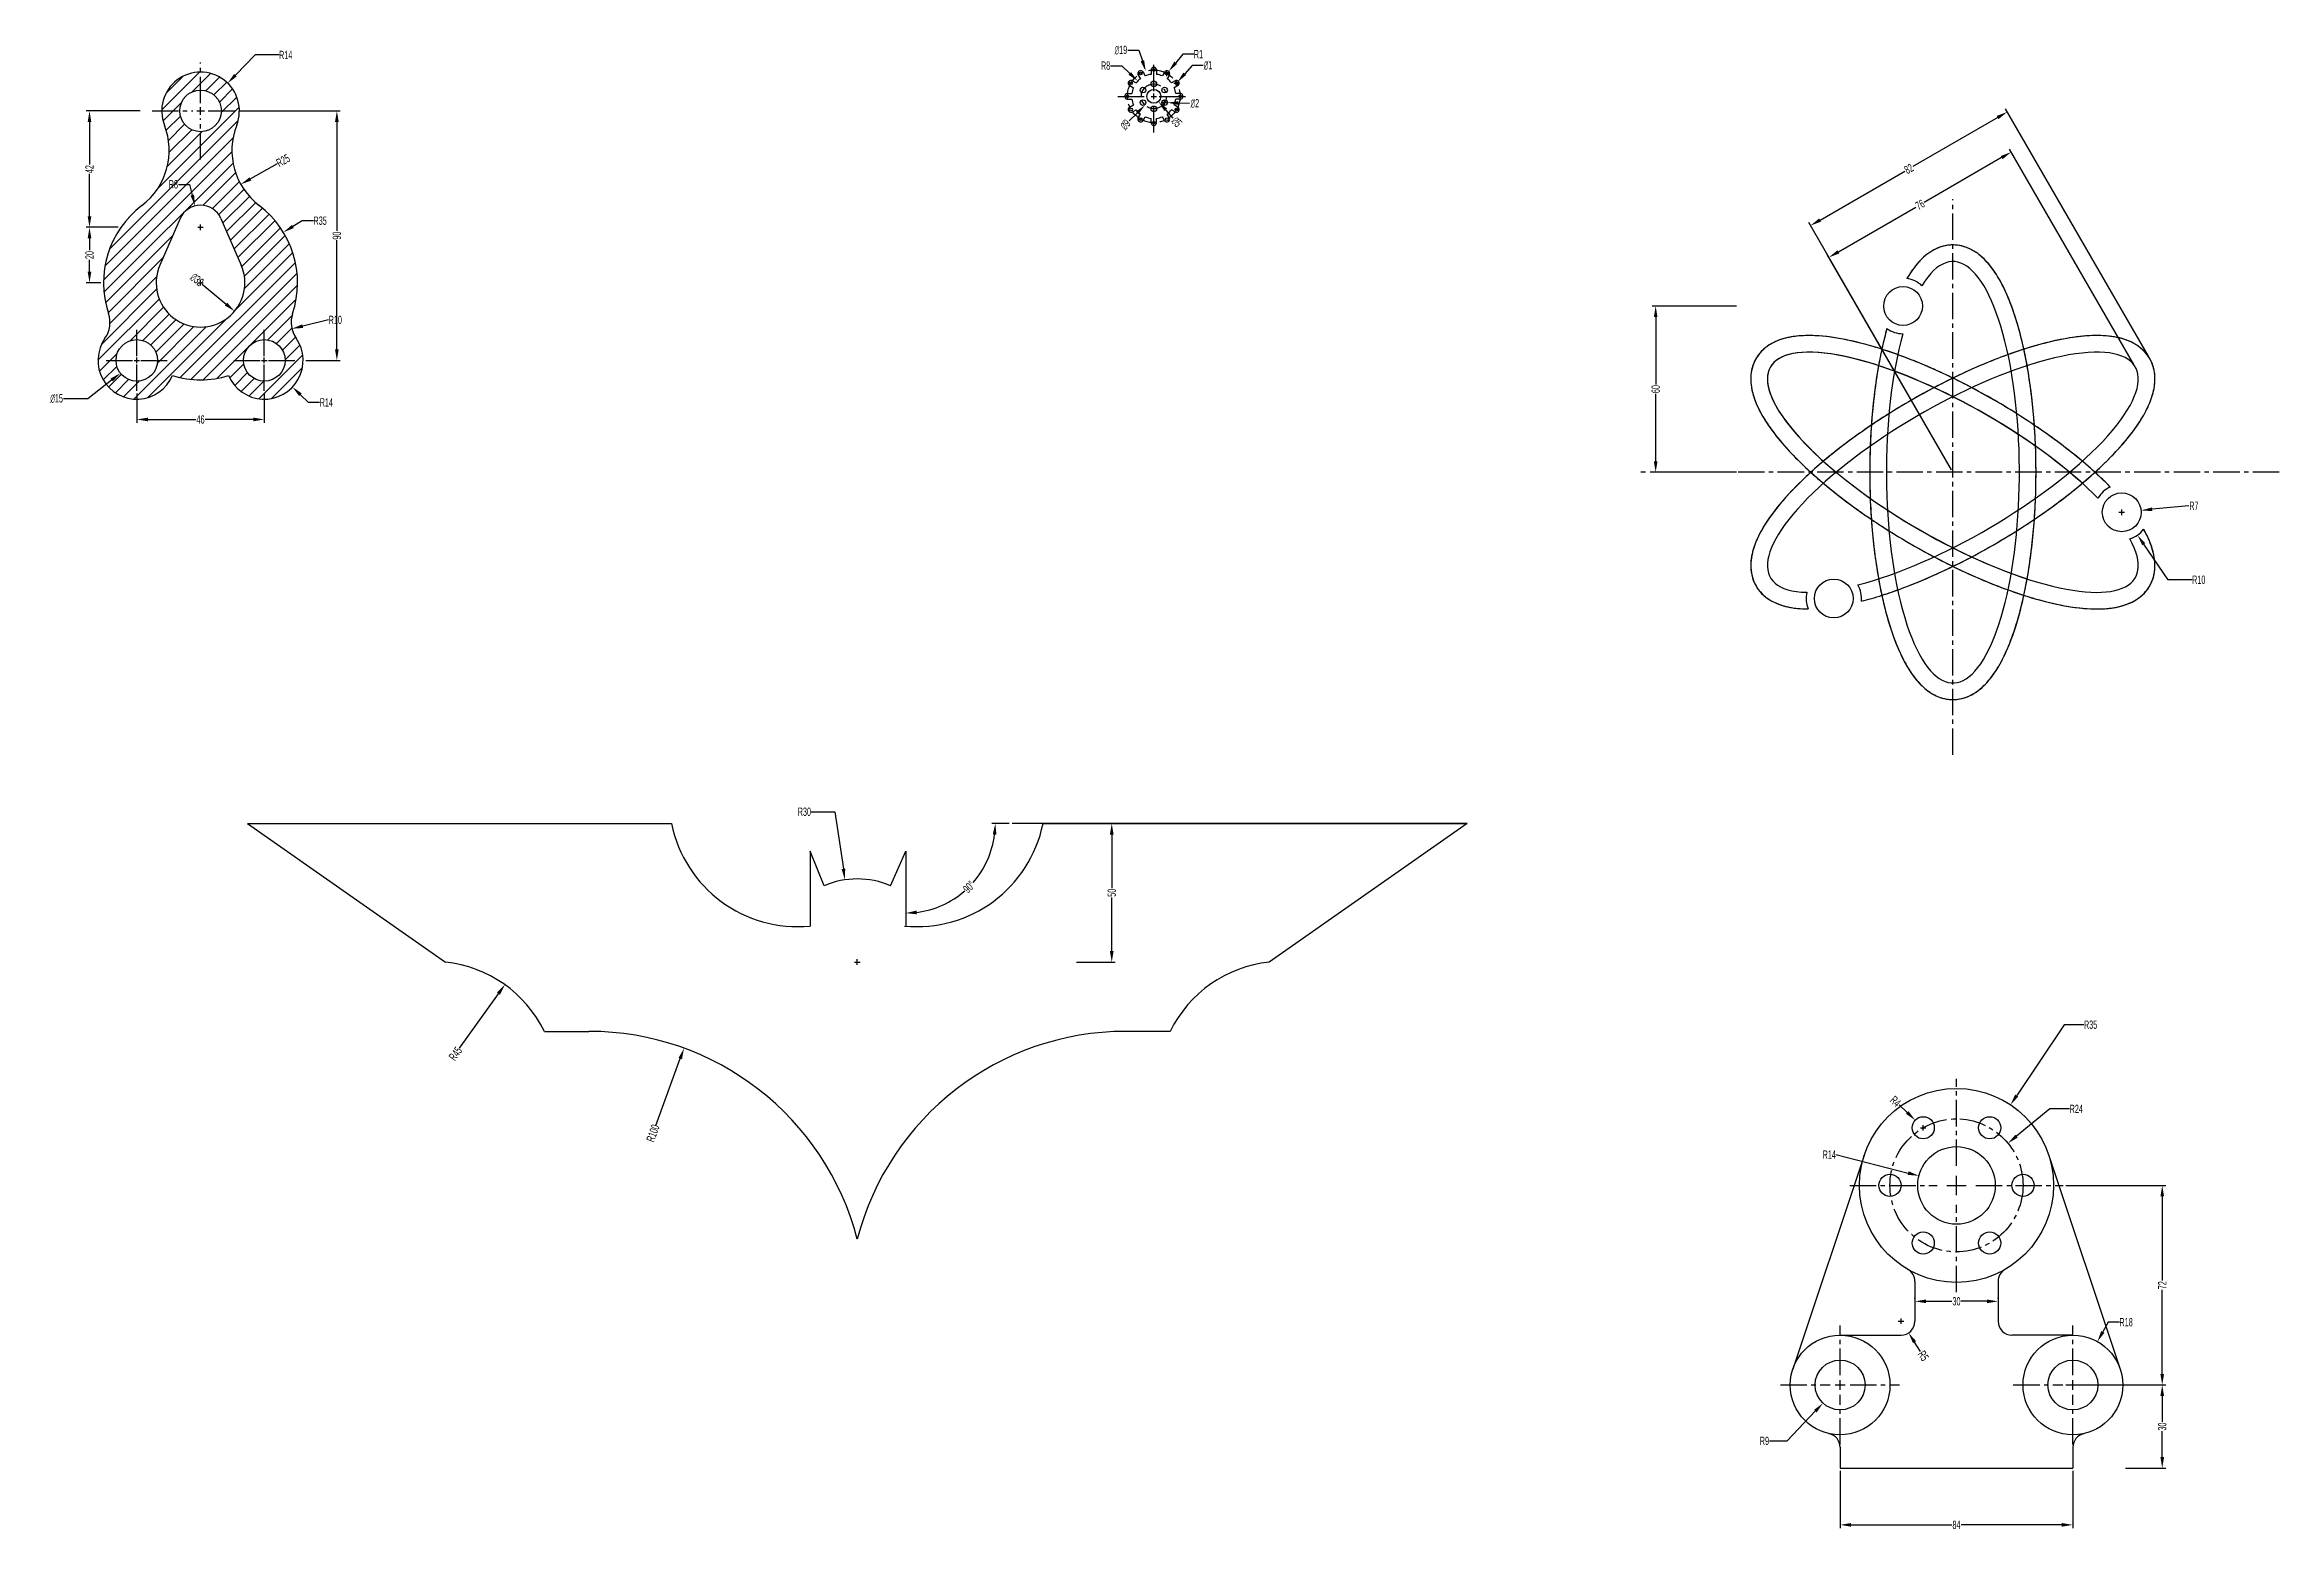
# Model space of a CAD drawing. Header units: millimetres. Extents: x 1568 to 31342, y 459 to 4403.
# Drawn here: x 9055 to 9861, y 1289 to 1825 of the extents above; entities that cross this region are included whole.
import ezdxf

# ---------------------------------------------------------------- set-up
doc = ezdxf.new("R2010")
doc.units = ezdxf.units.MM
doc.header["$LTSCALE"] = 0.5
doc.linetypes.add('CENTER2', pattern=[28.575, 19.05, -3.175, 3.175, -3.175])
doc.layers.add('centre line', color=3, linetype='CENTER2')
doc.layers.add('drawing', color=7, linetype='Continuous')
doc.styles.get("Standard").update_dxf_attribs({"font": 'arial.ttf', "width": 0.5})
doc.dimstyles.new('DARSHU2', dxfattribs={"dimtxt": 3, "dimasz": 4, "dimexe": 1.25, "dimexo": 1, "dimtad": 0, "dimtoh": 1, "dimdec": 1, "dimdsep": 46, "dimtxsty": 'Standard', "dimcen": 1, "dimclrd": 6, "dimclre": 6, "dimclrt": 6, "dimadec": 0, "dimazin": 0, "dimtfac": 1, "dimtdec": 1, "dimtofl": 0, "dimtmove": 0, "dimatfit": 3, "dimfxl": 1, "dimtfillclr": 256, "dimlwd": 25, "dimlwe": 25, "dimarcsym": 0})

msp = doc.modelspace()

# ---------------------------------------------------------------- blocks, each defined once
blk = doc.blocks.new('*U332')
at = {"layer": 'centre line', "color": 0, "linetype": 'CENTER2', "transparency": 16777216}
for p, q in [((0, 2.8), (0, 17.5)), ((-17.5, 0), (-2.8, 0)), ((2.8, 0), (17.5, 0)), ((0, -17.5), (0, -2.8))]:
    blk.add_line(p, q, dxfattribs=at)
at = {"layer": 'centre line', "color": 0, "linetype": 'Continuous', "transparency": 16777216}
for p, q in [((-1.4, 0), (1.4, 0)), ((0, -1.4), (0, 1.4))]:
    blk.add_line(p, q, dxfattribs=at)
blk = doc.blocks.new('*U333')
at = {"layer": 'centre line', "color": 0, "linetype": 'CENTER2', "transparency": 16777216}
for p, q in [((0, 1.5), (0, 11)), ((-11, 0), (-1.5, 0)), ((1.5, 0), (11, 0)), ((0, -11), (0, -1.5))]:
    blk.add_line(p, q, dxfattribs=at)
at = {"layer": 'centre line', "color": 0, "linetype": 'Continuous', "transparency": 16777216}
for p, q in [((-0.75, 0), (0.75, 0)), ((0, -0.75), (0, 0.75))]:
    blk.add_line(p, q, dxfattribs=at)
blk = doc.blocks.new('*U334')
at = {"layer": 'centre line', "color": 0, "linetype": 'CENTER2', "transparency": 16777216}
for p, q in [((0, 1.5), (0, 11)), ((-11, 0), (-1.5, 0)), ((1.5, 0), (11, 0)), ((0, -11), (0, -1.5))]:
    blk.add_line(p, q, dxfattribs=at)
at = {"layer": 'centre line', "color": 0, "linetype": 'Continuous', "transparency": 16777216}
for p, q in [((-0.75, 0), (0.75, 0)), ((0, -0.75), (0, 0.75))]:
    blk.add_line(p, q, dxfattribs=at)
blk = doc.blocks.new('*D335')
at = {"layer": 'centre line', "color": 6, "linetype": 'Continuous', "lineweight": 25, "transparency": 16777216}
for p, q in [((9089.82, 1800.71), (9070.24, 1800.71)), ((9071.49, 1796.71), (9071.49, 1781.43)), ((9071.49, 1762.71), (9071.49, 1777.99)), ((9081.82, 1758.71), (9070.24, 1758.71))]:
    blk.add_line(p, q, dxfattribs=at)
at = {"layer": 'centre line', "color": 6, "transparency": 16777216}
for points in [[(9070.82, 1796.71), (9072.15, 1796.71), (9071.49, 1800.71)], [(9070.82, 1762.71), (9072.15, 1762.71), (9071.49, 1758.71)]]:
    blk.add_solid(points, dxfattribs=at)
at = {"layer": 'Defpoints', "color": 0, "transparency": 16777216}
for p in [(9090.82, 1800.71), (9071.49, 1758.71), (9082.82, 1758.71)]:
    blk.add_point(p, dxfattribs=at)
at = {"layer": 'centre line', "color": 6, "transparency": 16777216, "insert": (9071.49, 1779.71), "char_height": 3, "attachment_point": 5, "rotation": 90}
blk.add_mtext('42', dxfattribs=at)
blk = doc.blocks.new('*D336')
at = {"layer": 'centre line', "color": 6, "linetype": 'Continuous', "lineweight": 25, "transparency": 16777216}
for p, q in [((9081.82, 1758.71), (9070.24, 1758.71)), ((9071.49, 1754.71), (9071.49, 1750.42)), ((9071.49, 1742.71), (9071.49, 1747)), ((9075.54, 1738.71), (9070.24, 1738.71))]:
    blk.add_line(p, q, dxfattribs=at)
at = {"layer": 'centre line', "color": 6, "transparency": 16777216}
for points in [[(9070.82, 1754.71), (9072.15, 1754.71), (9071.49, 1758.71)], [(9070.82, 1742.71), (9072.15, 1742.71), (9071.49, 1738.71)]]:
    blk.add_solid(points, dxfattribs=at)
at = {"layer": 'Defpoints', "color": 0, "transparency": 16777216}
for p in [(9082.82, 1758.71), (9071.49, 1738.71), (9076.54, 1738.71)]:
    blk.add_point(p, dxfattribs=at)
at = {"layer": 'centre line', "color": 6, "transparency": 16777216, "insert": (9071.49, 1748.71), "char_height": 3, "attachment_point": 5, "rotation": 90}
blk.add_mtext('20', dxfattribs=at)
blk = doc.blocks.new('*D337')
at = {"layer": 'centre line', "color": 6, "linetype": 'Continuous', "lineweight": 25, "transparency": 16777216}
for p, q in [((9126.54, 1800.71), (9161.97, 1800.71)), ((9160.72, 1796.71), (9160.72, 1757.41)), ((9160.72, 1714.71), (9160.72, 1754.02)), ((9149.54, 1710.71), (9161.97, 1710.71))]:
    blk.add_line(p, q, dxfattribs=at)
at = {"layer": 'centre line', "color": 6, "transparency": 16777216}
for points in [[(9160.05, 1796.71), (9161.38, 1796.71), (9160.72, 1800.71)], [(9160.05, 1714.71), (9161.38, 1714.71), (9160.72, 1710.71)]]:
    blk.add_solid(points, dxfattribs=at)
at = {"layer": 'Defpoints', "color": 0, "transparency": 16777216}
for p in [(9125.54, 1800.71), (9148.54, 1710.71), (9160.72, 1710.71)]:
    blk.add_point(p, dxfattribs=at)
at = {"layer": 'centre line', "color": 6, "transparency": 16777216, "insert": (9160.72, 1755.71), "char_height": 3, "attachment_point": 5, "rotation": 90}
blk.add_mtext('90', dxfattribs=at)
blk = doc.blocks.new('*D338')
at = {"layer": 'centre line', "color": 6, "linetype": 'Continuous', "lineweight": 25, "transparency": 16777216}
for p, q in [((9088.54, 1698.71), (9088.54, 1688.15)), ((9134.54, 1698.71), (9134.54, 1688.15)), ((9092.54, 1689.4), (9109.81, 1689.4)), ((9130.54, 1689.4), (9113.27, 1689.4))]:
    blk.add_line(p, q, dxfattribs=at)
at = {"layer": 'centre line', "color": 6, "transparency": 16777216}
for points in [[(9092.54, 1690.07), (9092.54, 1688.73), (9088.54, 1689.4)], [(9130.54, 1690.07), (9130.54, 1688.73), (9134.54, 1689.4)]]:
    blk.add_solid(points, dxfattribs=at)
at = {"layer": 'Defpoints', "color": 0, "transparency": 16777216}
for p in [(9088.54, 1699.71), (9134.54, 1699.71), (9134.54, 1689.4)]:
    blk.add_point(p, dxfattribs=at)
at = {"layer": 'centre line', "color": 6, "transparency": 16777216, "insert": (9111.54, 1689.4), "char_height": 3, "attachment_point": 5}
blk.add_mtext('46', dxfattribs=at)
blk = doc.blocks.new('*D339')
at = {"layer": 'centre line', "color": 6, "lineweight": 25, "transparency": 16777216}
for p, q in [((9087.54, 1710.71), (9089.54, 1710.71)), ((9088.54, 1709.71), (9088.54, 1711.71))]:
    blk.add_line(p, q, dxfattribs=at)
at = {"layer": 'centre line', "color": 6, "linetype": 'Continuous', "lineweight": 25, "transparency": 16777216}
for p, q in [((9070.87, 1696.93), (9079.48, 1703.64)), ((9062.16, 1696.93), (9070.87, 1696.93))]:
    blk.add_line(p, q, dxfattribs=at)
at = {"layer": 'centre line', "color": 6, "transparency": 16777216}
blk.add_solid([(9079.07, 1704.17), (9079.89, 1703.11), (9082.63, 1706.1)], dxfattribs=at)
at = {"layer": 'Defpoints', "color": 0, "transparency": 16777216}
for p in [(9094.46, 1715.32), (9082.63, 1706.1)]:
    blk.add_point(p, dxfattribs=at)
at = {"layer": 'centre line', "color": 6, "transparency": 16777216, "insert": (9059.64, 1696.93), "char_height": 3, "attachment_point": 5}
blk.add_mtext('∅15', dxfattribs=at)
blk = doc.blocks.new('*D340')
at = {"layer": 'centre line', "color": 6, "linetype": 'Continuous', "lineweight": 25, "transparency": 16777216}
blk.add_line((9112.16, 1738.2), (9120.75, 1731.02), dxfattribs=at)
at = {"layer": 'centre line', "color": 6, "transparency": 16777216}
blk.add_solid([(9121.18, 1731.53), (9120.32, 1730.51), (9123.82, 1728.45)], dxfattribs=at)
at = {"layer": 'Defpoints', "color": 0, "transparency": 16777216}
for p in [(9099.27, 1748.97), (9123.82, 1728.45)]:
    blk.add_point(p, dxfattribs=at)
at = {"layer": 'centre line', "color": 6, "transparency": 16777216, "insert": (9110.24, 1739.8), "char_height": 3, "attachment_point": 5, "rotation": 320.11546}
blk.add_mtext('∅32', dxfattribs=at)
blk = doc.blocks.new('*D341')
at = {"layer": 'centre line', "color": 6, "lineweight": 25, "transparency": 16777216}
for p, q in [((9133.54, 1710.71), (9135.54, 1710.71)), ((9134.54, 1709.71), (9134.54, 1711.71))]:
    blk.add_line(p, q, dxfattribs=at)
at = {"layer": 'centre line', "color": 6, "linetype": 'Continuous', "lineweight": 25, "transparency": 16777216}
for p, q in [((9150.51, 1695.57), (9147.61, 1698.33)), ((9154.51, 1695.57), (9150.51, 1695.57))]:
    blk.add_line(p, q, dxfattribs=at)
at = {"layer": 'centre line', "color": 6, "transparency": 16777216}
blk.add_solid([(9148.06, 1698.81), (9147.15, 1697.84), (9144.7, 1701.08)], dxfattribs=at)
at = {"layer": 'Defpoints', "color": 0, "transparency": 16777216}
for p in [(9134.54, 1710.71), (9144.7, 1701.08)]:
    blk.add_point(p, dxfattribs=at)
at = {"layer": 'centre line', "color": 6, "transparency": 16777216, "insert": (9156.92, 1695.57), "char_height": 3, "attachment_point": 5}
blk.add_mtext('R14', dxfattribs=at)
blk = doc.blocks.new('*D342')
at = {"layer": 'centre line', "color": 6, "linetype": 'Continuous', "lineweight": 25, "transparency": 16777216}
blk.add_line((9157.73, 1725.29), (9148.39, 1723.06), dxfattribs=at)
at = {"layer": 'centre line', "color": 6, "transparency": 16777216}
blk.add_solid([(9148.23, 1723.71), (9148.54, 1722.41), (9144.5, 1722.13)], dxfattribs=at)
at = {"layer": 'Defpoints', "color": 0, "transparency": 16777216}
for p in [(9144.5, 1722.13), (9154.22, 1724.45)]:
    blk.add_point(p, dxfattribs=at)
at = {"layer": 'centre line', "color": 6, "transparency": 16777216, "insert": (9160.15, 1725.29), "char_height": 3, "attachment_point": 5}
blk.add_mtext('R10', dxfattribs=at)
blk = doc.blocks.new('*D343')
at = {"layer": 'centre line', "color": 6, "linetype": 'Continuous', "lineweight": 25, "transparency": 16777216}
for p, q in [((9148.26, 1761.09), (9144.84, 1759.01)), ((9152.26, 1761.09), (9148.26, 1761.09))]:
    blk.add_line(p, q, dxfattribs=at)
at = {"layer": 'centre line', "color": 6, "lineweight": 25, "transparency": 16777216}
for p, q in [((9110.54, 1738.71), (9112.54, 1738.71)), ((9111.54, 1737.71), (9111.54, 1739.71))]:
    blk.add_line(p, q, dxfattribs=at)
at = {"layer": 'centre line', "color": 6, "transparency": 16777216}
blk.add_solid([(9144.5, 1759.58), (9145.19, 1758.44), (9141.43, 1756.93)], dxfattribs=at)
at = {"layer": 'Defpoints', "color": 0, "transparency": 16777216}
for p in [(9141.43, 1756.93), (9111.54, 1738.71)]:
    blk.add_point(p, dxfattribs=at)
at = {"layer": 'centre line', "color": 6, "transparency": 16777216, "insert": (9154.68, 1761.09), "char_height": 3, "attachment_point": 5}
blk.add_mtext('R35', dxfattribs=at)
blk = doc.blocks.new('*D344')
at = {"layer": 'centre line', "color": 6, "linetype": 'Continuous', "lineweight": 25, "transparency": 16777216}
blk.add_line((9139.22, 1781.62), (9129.55, 1776.18), dxfattribs=at)
at = {"layer": 'centre line', "color": 6, "transparency": 16777216}
blk.add_solid([(9129.22, 1776.76), (9129.88, 1775.6), (9126.06, 1774.22)], dxfattribs=at)
at = {"layer": 'Defpoints', "color": 0, "transparency": 16777216}
for p in [(9147.85, 1786.48), (9126.06, 1774.22)]:
    blk.add_point(p, dxfattribs=at)
at = {"layer": 'centre line', "color": 6, "transparency": 16777216, "insert": (9141.33, 1782.81), "char_height": 3, "attachment_point": 5, "rotation": 29.35971}
blk.add_mtext('R25', dxfattribs=at)
blk = doc.blocks.new('*D345')
at = {"layer": 'centre line', "color": 6, "linetype": 'Continuous', "lineweight": 25, "transparency": 16777216}
for p, q in [((9131.27, 1820.89), (9124.13, 1813.58)), ((9139.85, 1820.89), (9131.27, 1820.89))]:
    blk.add_line(p, q, dxfattribs=at)
at = {"layer": 'centre line', "color": 6, "lineweight": 25, "transparency": 16777216}
for p, q in [((9110.54, 1800.71), (9112.54, 1800.71)), ((9111.54, 1799.71), (9111.54, 1801.71))]:
    blk.add_line(p, q, dxfattribs=at)
at = {"layer": 'centre line', "color": 6, "transparency": 16777216}
blk.add_solid([(9123.65, 1814.05), (9124.6, 1813.12), (9121.33, 1810.72)], dxfattribs=at)
at = {"layer": 'Defpoints', "color": 0, "transparency": 16777216}
for p in [(9121.33, 1810.72), (9111.54, 1800.71)]:
    blk.add_point(p, dxfattribs=at)
at = {"layer": 'centre line', "color": 6, "transparency": 16777216, "insert": (9142.27, 1820.89), "char_height": 3, "attachment_point": 5}
blk.add_mtext('R14', dxfattribs=at)
blk = doc.blocks.new('*D346')
at = {"layer": 'centre line', "color": 6, "linetype": 'Continuous', "lineweight": 25, "transparency": 16777216}
for p, q in [((9103.56, 1774.21), (9107.56, 1774.21)), ((9107.56, 1774.21), (9108.56, 1770.34))]:
    blk.add_line(p, q, dxfattribs=at)
at = {"layer": 'centre line', "color": 6, "lineweight": 25, "transparency": 16777216}
for p, q in [((9110.54, 1758.71), (9112.54, 1758.71)), ((9111.54, 1757.71), (9111.54, 1759.71))]:
    blk.add_line(p, q, dxfattribs=at)
at = {"layer": 'centre line', "color": 6, "transparency": 16777216}
blk.add_solid([(9109.2, 1770.5), (9107.91, 1770.17), (9109.55, 1766.46)], dxfattribs=at)
at = {"layer": 'Defpoints', "color": 0, "transparency": 16777216}
for p in [(9109.55, 1766.46), (9111.54, 1758.71)]:
    blk.add_point(p, dxfattribs=at)
at = {"layer": 'centre line', "color": 6, "transparency": 16777216, "insert": (9101.73, 1774.21), "char_height": 3, "attachment_point": 5}
blk.add_mtext('R8', dxfattribs=at)
blk = doc.blocks.new('*U347')
at = {"layer": 'centre line', "color": 0, "linetype": 'CENTER2', "transparency": 16777216}
for p, q in [((0, 1.9), (0, 13)), ((-13, 0), (-1.9, 0)), ((1.9, 0), (13, 0)), ((0, -13), (0, -1.9))]:
    blk.add_line(p, q, dxfattribs=at)
at = {"layer": 'centre line', "color": 0, "linetype": 'Continuous', "transparency": 16777216}
for p, q in [((-0.95, 0), (0.95, 0)), ((0, -0.95), (0, 0.95))]:
    blk.add_line(p, q, dxfattribs=at)
blk = doc.blocks.new('*D348')
at = {"layer": 'Defpoints', "color": 0, "transparency": 16777216}
for p in [(9460.17, 1814.19), (9460.8, 1814.97)]:
    blk.add_point(p, dxfattribs=at)
at = {"layer": 'drawing', "color": 6, "lineweight": 25, "transparency": 16777216}
for p, q in [((9459.17, 1814.19), (9461.17, 1814.19)), ((9460.17, 1813.19), (9460.17, 1815.19))]:
    blk.add_line(p, q, dxfattribs=at)
at = {"layer": 'drawing', "color": 6, "linetype": 'Continuous', "lineweight": 25, "transparency": 16777216}
for p, q in [((9465.84, 1821.18), (9463.32, 1818.07)), ((9469.84, 1821.18), (9465.84, 1821.18))]:
    blk.add_line(p, q, dxfattribs=at)
at = {"layer": 'drawing', "color": 6, "transparency": 16777216}
blk.add_solid([(9462.8, 1818.49), (9463.84, 1817.65), (9460.8, 1814.97)], dxfattribs=at)
at = {"layer": 'drawing', "color": 6, "transparency": 16777216, "insert": (9471.53, 1821.18), "char_height": 3, "attachment_point": 5}
blk.add_mtext('R1', dxfattribs=at)
blk = doc.blocks.new('*D349')
at = {"layer": 'Defpoints', "color": 0, "transparency": 16777216}
for p in [(9449.64, 1811.49), (9455.42, 1805.96)]:
    blk.add_point(p, dxfattribs=at)
at = {"layer": 'drawing', "color": 6, "linetype": 'Continuous', "lineweight": 25, "transparency": 16777216}
for p, q in [((9439.86, 1817.02), (9443.86, 1817.02)), ((9443.86, 1817.02), (9446.75, 1814.25))]:
    blk.add_line(p, q, dxfattribs=at)
at = {"layer": 'drawing', "color": 6, "lineweight": 25, "transparency": 16777216}
for p, q in [((9454.42, 1805.96), (9456.42, 1805.96)), ((9455.42, 1804.96), (9455.42, 1806.96))]:
    blk.add_line(p, q, dxfattribs=at)
at = {"layer": 'drawing', "color": 6, "transparency": 16777216}
blk.add_solid([(9447.21, 1814.74), (9446.29, 1813.77), (9449.64, 1811.49)], dxfattribs=at)
at = {"layer": 'drawing', "color": 6, "transparency": 16777216, "insert": (9438.02, 1817.02), "char_height": 3, "attachment_point": 5}
blk.add_mtext('R8', dxfattribs=at)
blk = doc.blocks.new('*D350')
at = {"layer": 'Defpoints', "color": 0, "transparency": 16777216}
for p in [(9463.32, 1810.33), (9463.98, 1811.09)]:
    blk.add_point(p, dxfattribs=at)
at = {"layer": 'drawing', "color": 6, "linetype": 'Continuous', "lineweight": 25, "transparency": 16777216}
for p, q in [((9469.23, 1817.13), (9466.6, 1814.11)), ((9473.23, 1817.13), (9469.23, 1817.13))]:
    blk.add_line(p, q, dxfattribs=at)
at = {"layer": 'drawing', "color": 6, "lineweight": 25, "transparency": 16777216}
for p, q in [((9462.65, 1810.71), (9464.65, 1810.71)), ((9463.65, 1809.71), (9463.65, 1811.71))]:
    blk.add_line(p, q, dxfattribs=at)
at = {"layer": 'drawing', "color": 6, "transparency": 16777216}
blk.add_solid([(9466.1, 1814.55), (9467.1, 1813.67), (9463.98, 1811.09)], dxfattribs=at)
at = {"layer": 'drawing', "color": 6, "transparency": 16777216, "insert": (9475.01, 1817.13), "char_height": 3, "attachment_point": 5}
blk.add_mtext('∅1', dxfattribs=at)
blk = doc.blocks.new('*D351')
at = {"layer": 'Defpoints', "color": 0, "transparency": 16777216}
for p in [(9453.76, 1807.83), (9457.08, 1804.09)]:
    blk.add_point(p, dxfattribs=at)
at = {"layer": 'drawing', "color": 6, "lineweight": 25, "transparency": 16777216}
for p, q in [((9454.42, 1805.96), (9456.42, 1805.96)), ((9455.42, 1804.96), (9455.42, 1806.96))]:
    blk.add_line(p, q, dxfattribs=at)
at = {"layer": 'drawing', "color": 6, "linetype": 'Continuous', "lineweight": 25, "transparency": 16777216}
blk.add_line((9462.39, 1798.11), (9459.74, 1801.1), dxfattribs=at)
at = {"layer": 'drawing', "color": 6, "transparency": 16777216}
blk.add_solid([(9460.23, 1801.54), (9459.24, 1800.66), (9457.08, 1804.09)], dxfattribs=at)
at = {"layer": 'drawing', "color": 6, "transparency": 16777216, "insert": (9463.68, 1796.66), "char_height": 3, "attachment_point": 5, "rotation": 311.58997}
blk.add_mtext('∅5', dxfattribs=at)
blk = doc.blocks.new('*D352')
at = {"layer": 'Defpoints', "color": 0, "transparency": 16777216}
for p in [(9458.32, 1803.75), (9460.32, 1803.68)]:
    blk.add_point(p, dxfattribs=at)
at = {"layer": 'drawing', "color": 6, "lineweight": 25, "transparency": 16777216}
for p, q in [((9458.32, 1803.71), (9460.32, 1803.71)), ((9459.32, 1802.71), (9459.32, 1804.71))]:
    blk.add_line(p, q, dxfattribs=at)
at = {"layer": 'drawing', "color": 6, "linetype": 'Continuous', "lineweight": 25, "transparency": 16777216}
blk.add_line((9468.31, 1803.39), (9464.32, 1803.53), dxfattribs=at)
at = {"layer": 'drawing', "color": 6, "transparency": 16777216}
blk.add_solid([(9464.34, 1804.2), (9464.29, 1802.87), (9460.32, 1803.68)], dxfattribs=at)
at = {"layer": 'drawing', "color": 6, "transparency": 16777216, "insert": (9470.24, 1803.39), "char_height": 3, "attachment_point": 5}
blk.add_mtext('∅2', dxfattribs=at)
blk = doc.blocks.new('*D353')
at = {"layer": 'Defpoints', "color": 0, "transparency": 16777216}
for p in [(9458.61, 1809.14), (9452.24, 1802.78)]:
    blk.add_point(p, dxfattribs=at)
at = {"layer": 'drawing', "color": 6, "lineweight": 25, "transparency": 16777216}
for p, q in [((9454.42, 1805.96), (9456.42, 1805.96)), ((9455.42, 1804.96), (9455.42, 1806.96))]:
    blk.add_line(p, q, dxfattribs=at)
at = {"layer": 'drawing', "color": 6, "linetype": 'Continuous', "lineweight": 25, "transparency": 16777216}
blk.add_line((9446.58, 1797.13), (9449.41, 1799.95), dxfattribs=at)
at = {"layer": 'drawing', "color": 6, "transparency": 16777216}
blk.add_solid([(9448.94, 1800.43), (9449.88, 1799.48), (9452.24, 1802.78)], dxfattribs=at)
at = {"layer": 'drawing', "color": 6, "transparency": 16777216, "insert": (9445.21, 1795.76), "char_height": 3, "attachment_point": 5, "rotation": 44.97428}
blk.add_mtext('∅9', dxfattribs=at)
blk = doc.blocks.new('*D354')
at = {"layer": 'Defpoints', "color": 0, "transparency": 16777216}
for p in [(9452.52, 1815.01), (9458.32, 1796.92)]:
    blk.add_point(p, dxfattribs=at)
at = {"layer": 'drawing', "color": 6, "linetype": 'Continuous', "lineweight": 25, "transparency": 16777216}
for p, q in [((9446.07, 1822.62), (9450.07, 1822.62)), ((9450.07, 1822.62), (9451.3, 1818.82))]:
    blk.add_line(p, q, dxfattribs=at)
at = {"layer": 'drawing', "color": 6, "lineweight": 25, "transparency": 16777216}
for p, q in [((9454.42, 1805.96), (9456.42, 1805.96)), ((9455.42, 1804.96), (9455.42, 1806.96))]:
    blk.add_line(p, q, dxfattribs=at)
at = {"layer": 'drawing', "color": 6, "transparency": 16777216}
blk.add_solid([(9451.93, 1819.02), (9450.66, 1818.61), (9452.52, 1815.01)], dxfattribs=at)
at = {"layer": 'drawing', "color": 6, "transparency": 16777216, "insert": (9443.56, 1822.62), "char_height": 3, "attachment_point": 5}
blk.add_mtext('∅19', dxfattribs=at)
blk = doc.blocks.new('*D355')
at = {"layer": 'Defpoints', "color": 0, "transparency": 16777216}
for p in [(9285.96, 1462.58), (9251.63, 1368.66)]:
    blk.add_point(p, dxfattribs=at)
at = {"layer": 'drawing', "color": 6, "linetype": 'Continuous', "lineweight": 25, "transparency": 16777216}
blk.add_line((9275.78, 1434.73), (9284.59, 1458.82), dxfattribs=at)
at = {"layer": 'drawing', "color": 6, "transparency": 16777216}
blk.add_solid([(9283.96, 1459.05), (9285.21, 1458.59), (9285.96, 1462.58)], dxfattribs=at)
at = {"layer": 'drawing', "color": 6, "transparency": 16777216, "insert": (9274.75, 1431.91), "char_height": 3, "attachment_point": 5, "rotation": 69.92376}
blk.add_mtext('R100', dxfattribs=at)
blk = doc.blocks.new('*D356')
at = {"layer": 'Defpoints', "color": 0, "transparency": 16777216}
for p in [(9221.34, 1485.49), (9195.13, 1448.91)]:
    blk.add_point(p, dxfattribs=at)
at = {"layer": 'drawing', "color": 6, "linetype": 'Continuous', "lineweight": 25, "transparency": 16777216}
blk.add_line((9204.92, 1462.57), (9219.01, 1482.24), dxfattribs=at)
at = {"layer": 'drawing', "color": 6, "transparency": 16777216}
blk.add_solid([(9218.47, 1482.63), (9219.55, 1481.85), (9221.34, 1485.49)], dxfattribs=at)
at = {"layer": 'drawing', "color": 6, "transparency": 16777216, "insert": (9203.51, 1460.6), "char_height": 3, "attachment_point": 5, "rotation": 54.38677}
blk.add_mtext('R45', dxfattribs=at)
blk = doc.blocks.new('*D357')
at = {"layer": 'Defpoints', "color": 0, "transparency": 16777216}
for p in [(9344.03, 1523.33), (9348.46, 1493.66)]:
    blk.add_point(p, dxfattribs=at)
at = {"layer": 'drawing', "color": 6, "linetype": 'Continuous', "lineweight": 25, "transparency": 16777216}
for p, q in [((9331.78, 1547.87), (9340.37, 1547.87)), ((9340.37, 1547.87), (9343.44, 1527.28))]:
    blk.add_line(p, q, dxfattribs=at)
at = {"layer": 'drawing', "color": 6, "lineweight": 25, "transparency": 16777216}
for p, q in [((9347.46, 1493.66), (9349.46, 1493.66)), ((9348.46, 1492.66), (9348.46, 1494.66))]:
    blk.add_line(p, q, dxfattribs=at)
at = {"layer": 'drawing', "color": 6, "transparency": 16777216}
blk.add_solid([(9344.1, 1527.38), (9342.78, 1527.19), (9344.03, 1523.33)], dxfattribs=at)
at = {"layer": 'drawing', "color": 6, "transparency": 16777216, "insert": (9329.37, 1547.87), "char_height": 3, "attachment_point": 5}
blk.add_mtext('R30', dxfattribs=at)
blk = doc.blocks.new('*D358')
at = {"layer": 'Defpoints', "color": 0, "transparency": 16777216}
for p in [(9414.59, 1543.66), (9426.49, 1493.66), (9440.26, 1493.66)]:
    blk.add_point(p, dxfattribs=at)
at = {"layer": 'drawing', "color": 6, "linetype": 'Continuous', "lineweight": 25, "transparency": 16777216}
for p, q in [((9415.59, 1543.66), (9441.51, 1543.66)), ((9440.26, 1539.66), (9440.26, 1520.35)), ((9440.26, 1497.66), (9440.26, 1516.96)), ((9427.49, 1493.66), (9441.51, 1493.66))]:
    blk.add_line(p, q, dxfattribs=at)
at = {"layer": 'drawing', "color": 6, "transparency": 16777216}
for points in [[(9439.59, 1539.66), (9440.93, 1539.66), (9440.26, 1543.66)], [(9439.59, 1497.66), (9440.93, 1497.66), (9440.26, 1493.66)]]:
    blk.add_solid(points, dxfattribs=at)
at = {"layer": 'drawing', "color": 6, "transparency": 16777216, "insert": (9440.26, 1518.66), "char_height": 3, "attachment_point": 5, "rotation": 90}
blk.add_mtext('50', dxfattribs=at)
blk = doc.blocks.new('*D359')
at = {"layer": 'Defpoints', "color": 0, "transparency": 16777216}
for p in [(9404.29, 1543.66), (9568.46, 1543.66), (9365.91, 1533.66), (9382.08, 1515.65), (9365.91, 1506.66)]:
    blk.add_point(p, dxfattribs=at)
at = {"layer": 'drawing', "color": 6, "linetype": 'Continuous', "lineweight": 25, "transparency": 16777216}
blk.add_line((9403.29, 1543.66), (9397, 1543.66), dxfattribs=at)
for start, end in [(318.71734, 352.90748), (277.09252, 311.28266)]:
    blk.add_arc((9365.91, 1543.66), 32.33, start, end, dxfattribs=at)
at = {"layer": 'drawing', "color": 6, "transparency": 16777216}
for points in [[(9397.34, 1539.71), (9398.67, 1539.62), (9398.25, 1543.66)], [(9369.95, 1510.9), (9369.87, 1512.24), (9365.91, 1511.32)]]:
    blk.add_solid(points, dxfattribs=at)
at = {"layer": 'drawing', "color": 6, "transparency": 16777216, "insert": (9388.78, 1520.79), "char_height": 3, "attachment_point": 5, "rotation": 45}
blk.add_mtext('90°', dxfattribs=at)
blk = doc.blocks.new('*D360')
at = {"layer": 'centre line', "color": 6, "linetype": 'Continuous', "lineweight": 25, "transparency": 16777216}
for p, q in [((9761.29, 1783.86), (9733.31, 1767.71)), ((9809, 1709.22), (9764.13, 1786.94)), ((9702.4, 1749.86), (9730.38, 1766.01)), ((9743.19, 1671.22), (9698.31, 1748.94))]:
    blk.add_line(p, q, dxfattribs=at)
at = {"layer": 'centre line', "color": 6, "transparency": 16777216}
for points in [[(9760.96, 1784.44), (9761.62, 1783.28), (9764.75, 1785.86)], [(9702.07, 1750.44), (9702.73, 1749.28), (9698.94, 1747.86)]]:
    blk.add_solid(points, dxfattribs=at)
at = {"layer": 'Defpoints', "color": 0, "transparency": 16777216}
for p in [(9764.75, 1785.86), (9809.5, 1708.35), (9743.69, 1670.35)]:
    blk.add_point(p, dxfattribs=at)
at = {"layer": 'centre line', "color": 6, "transparency": 16777216, "insert": (9731.85, 1766.86), "char_height": 3, "attachment_point": 5, "rotation": 30}
blk.add_mtext('76', dxfattribs=at)
blk = doc.blocks.new('*D361')
at = {"layer": 'centre line', "color": 6, "linetype": 'Continuous', "lineweight": 25, "transparency": 16777216}
for p, q in [((9759.85, 1798.34), (9729.28, 1780.68)), ((9814.2, 1712.22), (9762.69, 1801.42)), ((9695.77, 1761.33), (9726.35, 1778.99)), ((9743.18, 1671.22), (9691.68, 1760.41))]:
    blk.add_line(p, q, dxfattribs=at)
at = {"layer": 'centre line', "color": 6, "transparency": 16777216}
for points in [[(9759.52, 1798.91), (9760.19, 1797.76), (9763.32, 1800.34)], [(9695.44, 1761.91), (9696.1, 1760.75), (9692.31, 1759.33)]]:
    blk.add_solid(points, dxfattribs=at)
at = {"layer": 'Defpoints', "color": 0, "transparency": 16777216}
for p in [(9763.32, 1800.34), (9814.7, 1711.36), (9743.69, 1670.35)]:
    blk.add_point(p, dxfattribs=at)
at = {"layer": 'centre line', "color": 6, "transparency": 16777216, "insert": (9727.81, 1779.83), "char_height": 3, "attachment_point": 5, "rotation": 30.00362}
blk.add_mtext('82', dxfattribs=at)
blk = doc.blocks.new('*D362')
at = {"layer": 'centre line', "color": 6, "linetype": 'Continuous', "lineweight": 25, "transparency": 16777216}
for p, q in [((9665.65, 1730.33), (9635.23, 1730.33)), ((9636.48, 1726.33), (9636.48, 1702.04)), ((9636.48, 1674.35), (9636.48, 1698.64)), ((9665.65, 1670.35), (9635.23, 1670.35))]:
    blk.add_line(p, q, dxfattribs=at)
at = {"layer": 'centre line', "color": 6, "transparency": 16777216}
for points in [[(9635.81, 1726.33), (9637.14, 1726.33), (9636.48, 1730.33)], [(9635.81, 1674.35), (9637.14, 1674.35), (9636.48, 1670.35)]]:
    blk.add_solid(points, dxfattribs=at)
at = {"layer": 'Defpoints', "color": 0, "transparency": 16777216}
for p in [(9666.65, 1730.33), (9636.48, 1670.35), (9666.65, 1670.35)]:
    blk.add_point(p, dxfattribs=at)
at = {"layer": 'centre line', "color": 6, "transparency": 16777216, "insert": (9636.48, 1700.34), "char_height": 3, "attachment_point": 5, "rotation": 90}
blk.add_mtext('60', dxfattribs=at)
blk = doc.blocks.new('*D363')
at = {"layer": 'centre line', "color": 6, "lineweight": 25, "transparency": 16777216}
for p, q in [((9803.61, 1655.92), (9805.61, 1655.92)), ((9804.61, 1654.92), (9804.61, 1656.92))]:
    blk.add_line(p, q, dxfattribs=at)
at = {"layer": 'centre line', "color": 6, "linetype": 'Continuous', "lineweight": 25, "transparency": 16777216}
blk.add_line((9828.8, 1658.29), (9815.55, 1656.99), dxfattribs=at)
at = {"layer": 'centre line', "color": 6, "transparency": 16777216}
blk.add_solid([(9815.49, 1657.65), (9815.62, 1656.33), (9811.57, 1656.6)], dxfattribs=at)
at = {"layer": 'Defpoints', "color": 0, "transparency": 16777216}
for p in [(9804.61, 1655.92), (9811.57, 1656.6)]:
    blk.add_point(p, dxfattribs=at)
at = {"layer": 'centre line', "color": 6, "transparency": 16777216, "insert": (9830.63, 1658.29), "char_height": 3, "attachment_point": 5}
blk.add_mtext('R7', dxfattribs=at)
blk = doc.blocks.new('*D364')
at = {"layer": 'centre line', "color": 6, "lineweight": 25, "transparency": 16777216}
for p, q in [((9803.61, 1655.92), (9805.61, 1655.92)), ((9804.61, 1654.92), (9804.61, 1656.92))]:
    blk.add_line(p, q, dxfattribs=at)
at = {"layer": 'centre line', "color": 6, "linetype": 'Continuous', "lineweight": 25, "transparency": 16777216}
for p, q in [((9821.38, 1631.57), (9812.55, 1644.39)), ((9829.97, 1631.57), (9821.38, 1631.57))]:
    blk.add_line(p, q, dxfattribs=at)
at = {"layer": 'centre line', "color": 6, "transparency": 16777216}
blk.add_solid([(9813.1, 1644.77), (9812, 1644.01), (9810.28, 1647.68)], dxfattribs=at)
at = {"layer": 'Defpoints', "color": 0, "transparency": 16777216}
for p in [(9804.61, 1655.92), (9810.28, 1647.68)]:
    blk.add_point(p, dxfattribs=at)
at = {"layer": 'centre line', "color": 6, "transparency": 16777216, "insert": (9832.39, 1631.57), "char_height": 3, "attachment_point": 5}
blk.add_mtext('R10', dxfattribs=at)
blk = doc.blocks.new('*U365')
at = {"layer": 'centre line', "color": 0, "linetype": 'CENTER2', "transparency": 16777216}
for p, q in [((0, 7), (0, 38.5)), ((-38.5, 0), (-7, 0)), ((7, 0), (38.5, 0)), ((0, -38.5), (0, -7))]:
    blk.add_line(p, q, dxfattribs=at)
at = {"layer": 'centre line', "color": 0, "linetype": 'Continuous', "transparency": 16777216}
for p, q in [((-3.5, 0), (3.5, 0)), ((0, -3.5), (0, 3.5))]:
    blk.add_line(p, q, dxfattribs=at)
blk = doc.blocks.new('*D507')
at = {"layer": 'Defpoints', "color": 0, "transparency": 16777216}
for p in [(9702.99, 1311.1), (9786.99, 1311.1), (9786.99, 1290.64)]:
    blk.add_point(p, dxfattribs=at)
at = {"layer": 'drawing', "color": 6, "linetype": 'Continuous', "lineweight": 25, "transparency": 16777216}
for p, q in [((9702.99, 1310.1), (9702.99, 1289.39)), ((9786.99, 1310.1), (9786.99, 1289.39)), ((9706.99, 1290.64), (9743.3, 1290.64)), ((9782.99, 1290.64), (9746.69, 1290.64))]:
    blk.add_line(p, q, dxfattribs=at)
at = {"layer": 'drawing', "color": 6, "transparency": 16777216}
for points in [[(9706.99, 1291.31), (9706.99, 1289.98), (9702.99, 1290.64)], [(9782.99, 1291.31), (9782.99, 1289.98), (9786.99, 1290.64)]]:
    blk.add_solid(points, dxfattribs=at)
at = {"layer": 'drawing', "color": 6, "transparency": 16777216, "insert": (9744.99, 1290.64), "char_height": 3, "attachment_point": 5}
blk.add_mtext('84', dxfattribs=at)
blk = doc.blocks.new('*U508')
at = {"layer": 'centre line', "color": 0, "linetype": 'CENTER2', "transparency": 16777216}
for p, q in [((0, 3.6), (0, 21.5)), ((-21.5, 0), (-3.6, 0)), ((3.6, 0), (21.5, 0)), ((0, -21.5), (0, -3.6))]:
    blk.add_line(p, q, dxfattribs=at)
at = {"layer": 'centre line', "color": 0, "linetype": 'Continuous', "transparency": 16777216}
for p, q in [((-1.8, 0), (1.8, 0)), ((0, -1.8), (0, 1.8))]:
    blk.add_line(p, q, dxfattribs=at)
blk = doc.blocks.new('*U509')
at = {"layer": 'centre line', "color": 0, "linetype": 'CENTER2', "transparency": 16777216}
for p, q in [((0, 3.6), (0, 21.5)), ((-21.5, 0), (-3.6, 0)), ((3.6, 0), (21.5, 0)), ((0, -21.5), (0, -3.6))]:
    blk.add_line(p, q, dxfattribs=at)
at = {"layer": 'centre line', "color": 0, "linetype": 'Continuous', "transparency": 16777216}
for p, q in [((-1.8, 0), (1.8, 0)), ((0, -1.8), (0, 1.8))]:
    blk.add_line(p, q, dxfattribs=at)
blk = doc.blocks.new('*D510')
at = {"layer": 'Defpoints', "color": 0, "transparency": 16777216}
for p in [(9804.99, 1341.1), (9804.99, 1311.1), (9819.22, 1311.1)]:
    blk.add_point(p, dxfattribs=at)
at = {"layer": 'drawing', "color": 6, "linetype": 'Continuous', "lineweight": 25, "transparency": 16777216}
for p, q in [((9805.99, 1341.1), (9820.47, 1341.1)), ((9819.22, 1337.1), (9819.22, 1327.79)), ((9819.22, 1315.1), (9819.22, 1324.4)), ((9805.99, 1311.1), (9820.47, 1311.1))]:
    blk.add_line(p, q, dxfattribs=at)
at = {"layer": 'drawing', "color": 6, "transparency": 16777216}
for points in [[(9818.55, 1337.1), (9819.88, 1337.1), (9819.22, 1341.1)], [(9818.55, 1315.1), (9819.88, 1315.1), (9819.22, 1311.1)]]:
    blk.add_solid(points, dxfattribs=at)
at = {"layer": 'drawing', "color": 6, "transparency": 16777216, "insert": (9819.22, 1326.1), "char_height": 3, "attachment_point": 5, "rotation": 90}
blk.add_mtext('30', dxfattribs=at)
blk = doc.blocks.new('*D515')
at = {"layer": 'Defpoints', "color": 0, "transparency": 16777216}
for p in [(9795.83, 1356.78), (9786.99, 1341.1)]:
    blk.add_point(p, dxfattribs=at)
at = {"layer": 'drawing', "color": 6, "linetype": 'Continuous', "lineweight": 25, "transparency": 16777216}
for p, q in [((9799.76, 1363.74), (9797.8, 1360.26)), ((9803.76, 1363.74), (9799.76, 1363.74))]:
    blk.add_line(p, q, dxfattribs=at)
at = {"layer": 'drawing', "color": 6, "lineweight": 25, "transparency": 16777216}
for p, q in [((9785.99, 1341.1), (9787.99, 1341.1)), ((9786.99, 1340.1), (9786.99, 1342.1))]:
    blk.add_line(p, q, dxfattribs=at)
at = {"layer": 'drawing', "color": 6, "transparency": 16777216}
blk.add_solid([(9797.22, 1360.59), (9798.38, 1359.93), (9795.83, 1356.78)], dxfattribs=at)
at = {"layer": 'drawing', "color": 6, "transparency": 16777216, "insert": (9806.18, 1363.74), "char_height": 3, "attachment_point": 5}
blk.add_mtext('R18', dxfattribs=at)
blk = doc.blocks.new('*D516')
at = {"layer": 'Defpoints', "color": 0, "transparency": 16777216}
for p in [(9702.99, 1341.1), (9696.82, 1334.55)]:
    blk.add_point(p, dxfattribs=at)
at = {"layer": 'drawing', "color": 6, "lineweight": 25, "transparency": 16777216}
for p, q in [((9701.99, 1341.1), (9703.99, 1341.1)), ((9702.99, 1340.1), (9702.99, 1342.1))]:
    blk.add_line(p, q, dxfattribs=at)
at = {"layer": 'drawing', "color": 6, "linetype": 'Continuous', "lineweight": 25, "transparency": 16777216}
for p, q in [((9683.96, 1320.91), (9694.07, 1331.64)), ((9677.55, 1320.91), (9683.96, 1320.91))]:
    blk.add_line(p, q, dxfattribs=at)
at = {"layer": 'drawing', "color": 6, "transparency": 16777216}
blk.add_solid([(9693.59, 1332.1), (9694.56, 1331.18), (9696.82, 1334.55)], dxfattribs=at)
at = {"layer": 'drawing', "color": 6, "transparency": 16777216, "insert": (9675.71, 1320.91), "char_height": 3, "attachment_point": 5}
blk.add_mtext('R9', dxfattribs=at)
blk = doc.blocks.new('*D517')
at = {"layer": 'Defpoints', "color": 0, "transparency": 16777216}
for p in [(9724.99, 1364.1), (9727.7, 1359.89)]:
    blk.add_point(p, dxfattribs=at)
at = {"layer": 'drawing', "color": 6, "lineweight": 25, "transparency": 16777216}
for p, q in [((9723.99, 1364.1), (9725.99, 1364.1)), ((9724.99, 1363.1), (9724.99, 1365.1))]:
    blk.add_line(p, q, dxfattribs=at)
at = {"layer": 'drawing', "color": 6, "linetype": 'Continuous', "lineweight": 25, "transparency": 16777216}
blk.add_line((9732.04, 1353.17), (9729.87, 1356.53), dxfattribs=at)
at = {"layer": 'drawing', "color": 6, "transparency": 16777216}
blk.add_solid([(9730.43, 1356.89), (9729.31, 1356.17), (9727.7, 1359.89)], dxfattribs=at)
at = {"layer": 'drawing', "color": 6, "transparency": 16777216, "insert": (9733.03, 1351.62), "char_height": 3, "attachment_point": 5, "rotation": 302.80756}
blk.add_mtext('R5', dxfattribs=at)
blk = doc.blocks.new('*D518')
at = {"layer": 'Defpoints', "color": 0, "transparency": 16777216}
for p in [(9764.48, 1442.17), (9744.99, 1413.1)]:
    blk.add_point(p, dxfattribs=at)
at = {"layer": 'drawing', "color": 6, "linetype": 'Continuous', "lineweight": 25, "transparency": 16777216}
for p, q in [((9783.84, 1471.05), (9766.71, 1445.49)), ((9790.94, 1471.05), (9783.84, 1471.05))]:
    blk.add_line(p, q, dxfattribs=at)
at = {"layer": 'drawing', "color": 6, "lineweight": 25, "transparency": 16777216}
for p, q in [((9743.99, 1413.1), (9745.99, 1413.1)), ((9744.99, 1412.1), (9744.99, 1414.1))]:
    blk.add_line(p, q, dxfattribs=at)
at = {"layer": 'drawing', "color": 6, "transparency": 16777216}
blk.add_solid([(9766.15, 1445.86), (9767.26, 1445.12), (9764.48, 1442.17)], dxfattribs=at)
at = {"layer": 'drawing', "color": 6, "transparency": 16777216, "insert": (9793.36, 1471.05), "char_height": 3, "attachment_point": 5}
blk.add_mtext('R35', dxfattribs=at)
blk = doc.blocks.new('*D519')
at = {"layer": 'Defpoints', "color": 0, "transparency": 16777216}
for p in [(9763.56, 1428.3), (9744.99, 1413.1)]:
    blk.add_point(p, dxfattribs=at)
at = {"layer": 'drawing', "color": 6, "linetype": 'Continuous', "lineweight": 25, "transparency": 16777216}
for p, q in [((9778.7, 1440.7), (9766.66, 1430.84)), ((9785.79, 1440.7), (9778.7, 1440.7))]:
    blk.add_line(p, q, dxfattribs=at)
at = {"layer": 'drawing', "color": 6, "lineweight": 25, "transparency": 16777216}
for p, q in [((9743.99, 1413.1), (9745.99, 1413.1)), ((9744.99, 1412.1), (9744.99, 1414.1))]:
    blk.add_line(p, q, dxfattribs=at)
at = {"layer": 'drawing', "color": 6, "transparency": 16777216}
blk.add_solid([(9766.23, 1431.35), (9767.08, 1430.32), (9763.56, 1428.3)], dxfattribs=at)
at = {"layer": 'drawing', "color": 6, "transparency": 16777216, "insert": (9788.2, 1440.7), "char_height": 3, "attachment_point": 5}
blk.add_mtext('R24', dxfattribs=at)
blk = doc.blocks.new('*D520')
at = {"layer": 'Defpoints', "color": 0, "transparency": 16777216}
for p in [(9730.1, 1436.64), (9732.99, 1433.88)]:
    blk.add_point(p, dxfattribs=at)
at = {"layer": 'drawing', "color": 6, "linetype": 'Continuous', "lineweight": 25, "transparency": 16777216}
blk.add_line((9724.31, 1442.16), (9727.2, 1439.4), dxfattribs=at)
at = {"layer": 'drawing', "color": 6, "lineweight": 25, "transparency": 16777216}
for p, q in [((9731.99, 1433.88), (9733.99, 1433.88)), ((9732.99, 1432.88), (9732.99, 1434.88))]:
    blk.add_line(p, q, dxfattribs=at)
at = {"layer": 'drawing', "color": 6, "transparency": 16777216}
blk.add_solid([(9727.66, 1439.89), (9726.74, 1438.92), (9730.1, 1436.64)], dxfattribs=at)
at = {"layer": 'drawing', "color": 6, "transparency": 16777216, "insert": (9722.98, 1443.43), "char_height": 3, "attachment_point": 5, "rotation": 316.35181}
blk.add_mtext('R4', dxfattribs=at)
blk = doc.blocks.new('*D521')
at = {"layer": 'Defpoints', "color": 0, "transparency": 16777216}
for p in [(9731.43, 1416.56), (9744.99, 1413.1)]:
    blk.add_point(p, dxfattribs=at)
at = {"layer": 'drawing', "color": 6, "linetype": 'Continuous', "lineweight": 25, "transparency": 16777216}
blk.add_line((9701.51, 1424.2), (9727.55, 1417.55), dxfattribs=at)
at = {"layer": 'drawing', "color": 6, "lineweight": 25, "transparency": 16777216}
for p, q in [((9743.99, 1413.1), (9745.99, 1413.1)), ((9744.99, 1412.1), (9744.99, 1414.1))]:
    blk.add_line(p, q, dxfattribs=at)
at = {"layer": 'drawing', "color": 6, "transparency": 16777216}
blk.add_solid([(9727.72, 1418.19), (9727.39, 1416.9), (9731.43, 1416.56)], dxfattribs=at)
at = {"layer": 'drawing', "color": 6, "transparency": 16777216, "insert": (9699.09, 1424.2), "char_height": 3, "attachment_point": 5}
blk.add_mtext('R14', dxfattribs=at)
blk = doc.blocks.new('*D522')
at = {"layer": 'Defpoints', "color": 0, "transparency": 16777216}
for p in [(9729.99, 1371.28), (9759.99, 1371.28), (9759.99, 1371.28)]:
    blk.add_point(p, dxfattribs=at)
at = {"layer": 'drawing', "color": 6, "linetype": 'Continuous', "lineweight": 25, "transparency": 16777216}
for p, q in [((9729.99, 1372.28), (9729.99, 1372.53)), ((9733.99, 1371.28), (9743.3, 1371.28)), ((9755.99, 1371.28), (9746.69, 1371.28)), ((9759.99, 1372.28), (9759.99, 1372.53))]:
    blk.add_line(p, q, dxfattribs=at)
at = {"layer": 'drawing', "color": 6, "transparency": 16777216}
for points in [[(9733.99, 1371.94), (9733.99, 1370.61), (9729.99, 1371.28)], [(9755.99, 1371.94), (9755.99, 1370.61), (9759.99, 1371.28)]]:
    blk.add_solid(points, dxfattribs=at)
at = {"layer": 'drawing', "color": 6, "transparency": 16777216, "insert": (9744.99, 1371.28), "char_height": 3, "attachment_point": 5}
blk.add_mtext('30', dxfattribs=at)
blk = doc.blocks.new('*D523')
at = {"layer": 'Defpoints', "color": 0, "transparency": 16777216}
for p in [(9783.49, 1413.1), (9783.49, 1341.1), (9819.22, 1341.1)]:
    blk.add_point(p, dxfattribs=at)
at = {"layer": 'drawing', "color": 6, "linetype": 'Continuous', "lineweight": 25, "transparency": 16777216}
for p, q in [((9784.49, 1413.1), (9820.47, 1413.1)), ((9819.22, 1409.1), (9819.22, 1378.78)), ((9819.22, 1345.1), (9819.22, 1375.41)), ((9784.49, 1341.1), (9820.47, 1341.1))]:
    blk.add_line(p, q, dxfattribs=at)
at = {"layer": 'drawing', "color": 6, "transparency": 16777216}
for points in [[(9818.55, 1409.1), (9819.88, 1409.1), (9819.22, 1413.1)], [(9818.55, 1345.1), (9819.88, 1345.1), (9819.22, 1341.1)]]:
    blk.add_solid(points, dxfattribs=at)
at = {"layer": 'drawing', "color": 6, "transparency": 16777216, "insert": (9819.22, 1377.1), "char_height": 3, "attachment_point": 5, "rotation": 90}
blk.add_mtext('72', dxfattribs=at)

# ---------------------------------------------------------------- dimensions: what is measured, and where the dimension line sits
at = {"layer": 'centre line'}
for center, mpoint, picture, middle in [((9111.544, 1800.712), (9121.33, 1810.724), '*D345', (9142.269, 1820.89)), ((9147.854, 1786.478), (9126.065, 1774.221), '*D344', (9141.334, 1782.811)), ((9154.224, 1724.449), (9144.496, 1722.131), '*D342', (9157.733, 1725.285)), ((9804.605, 1655.917), (9811.572, 1656.599), '*D363', (9828.796, 1658.287)), ((9804.605, 1655.917), (9810.279, 1647.682), '*D364', (9832.387, 1631.565))]:
    dim = msp.add_radius_dim(center=center, mpoint=mpoint, dimstyle='DARSHU2', dxfattribs=at)
    dim.commit()
    dim.dimension.update_dxf_attribs({"geometry": picture, "text_midpoint": middle, "dimtype": 164})
for base, p1, p2, picture, middle in [((9071.486, 1758.712), (9090.824, 1800.712), (9082.821, 1758.712), '*D335', (9071.486, 1779.712)), ((9160.717, 1710.712), (9125.544, 1800.712), (9148.544, 1710.712), '*D337', (9160.717, 1755.712)), ((9071.486, 1738.712), (9082.821, 1758.712), (9076.544, 1738.712), '*D336', (9071.486, 1748.712)), ((9636.476, 1670.353), (9666.653, 1730.329), (9666.653, 1670.353), '*D362', (9636.476, 1700.341))]:
    dim = msp.add_linear_dim(base=base, p1=p1, p2=p2, angle=90, dimstyle='DARSHU2', dxfattribs=at)
    dim.commit()
    dim.dimension.update_dxf_attribs({"geometry": picture, "text_midpoint": middle})
for p2, distance, picture, middle in [((9814.696, 1711.357), 102.747, '*D361', (9727.811, 1779.834)), ((9809.503, 1708.353), 89.497, '*D360', (9731.845, 1766.86))]:
    dim = msp.add_aligned_dim(p1=(9743.685, 1670.353), p2=p2, distance=distance, dimstyle='DARSHU2', dxfattribs=at)
    dim.commit()
    dim.dimension.update_dxf_attribs({"geometry": picture, "text_midpoint": middle})
for center, mpoint, picture, middle in [((9111.544, 1758.712), (9109.554, 1766.461), '*D346', (9101.728, 1774.209)), ((9111.544, 1738.712), (9141.428, 1756.931), '*D343', (9154.682, 1761.095)), ((9134.544, 1710.712), (9144.703, 1701.079), '*D341', (9156.922, 1695.575))]:
    dim = msp.add_radius_dim(center=center, mpoint=mpoint, dimstyle='DARSHU2', dxfattribs=at)
    dim.commit()
    dim.dimension.update_dxf_attribs({"geometry": picture, "text_midpoint": middle})
for p1, p2, picture, middle in [((9099.266, 1748.972), (9123.821, 1728.452), '*D340', (9110.236, 1739.805)), ((9094.458, 1715.324), (9082.629, 1706.1), '*D339', (9059.638, 1696.93))]:
    dim = msp.add_diameter_dim_2p(p1=p1, p2=p2, dimstyle='DARSHU2', dxfattribs=at)
    dim.commit()
    dim.dimension.update_dxf_attribs({"geometry": picture, "text_midpoint": middle, "dimtype": 163})
dim = msp.add_linear_dim(base=(9134.544, 1689.399), p1=(9088.544, 1699.712), p2=(9134.544, 1699.712), dimstyle='DARSHU2', dxfattribs=at)
dim.commit()
dim.dimension.update_dxf_attribs({"geometry": '*D338', "text_midpoint": (9111.544, 1689.399)})
at = {"layer": 'drawing'}
for p1, p2, picture, middle in [((9458.324, 1796.916), (9452.519, 1815.007), '*D354', (9443.557, 1822.625)), ((9463.321, 1810.334), (9463.977, 1811.089), '*D350', (9475.013, 1817.127)), ((9458.605, 1809.142), (9452.238, 1802.781), '*D353', (9445.211, 1795.76)), ((9453.762, 1807.832), (9457.081, 1804.092), '*D351', (9463.678, 1796.659)), ((9458.319, 1803.747), (9460.318, 1803.676), '*D352', (9470.238, 1803.39))]:
    dim = msp.add_diameter_dim_2p(p1=p1, p2=p2, dimstyle='DARSHU2', dxfattribs=at)
    dim.commit()
    dim.dimension.update_dxf_attribs({"geometry": picture, "text_midpoint": middle})
for center, mpoint, picture, middle in [((9460.172, 1814.189), (9460.801, 1814.966), '*D348', (9471.528, 1821.181)), ((9455.422, 1805.962), (9449.639, 1811.49), '*D349', (9438.021, 1817.019)), ((9732.993, 1433.881), (9730.098, 1436.642), '*D520', (9722.984, 1443.428)), ((9724.993, 1364.097), (9727.702, 1359.894), '*D517', (9733.033, 1351.624)), ((9786.993, 1341.097), (9795.834, 1356.776), '*D515', (9806.182, 1363.744))]:
    dim = msp.add_radius_dim(center=center, mpoint=mpoint, dimstyle='DARSHU2', dxfattribs=at)
    dim.commit()
    dim.dimension.update_dxf_attribs({"geometry": picture, "text_midpoint": middle})
for center, mpoint, picture, middle in [((9348.457, 1493.657), (9344.03, 1523.329), '*D357', (9329.367, 1547.872)), ((9195.134, 1448.906), (9221.338, 1485.49), '*D356', (9203.512, 1460.603)), ((9744.993, 1413.097), (9764.481, 1442.169), '*D518', (9793.363, 1471.051)), ((9251.632, 1368.657), (9285.959, 1462.581), '*D355', (9274.751, 1431.914)), ((9744.993, 1413.097), (9763.562, 1428.301), '*D519', (9788.202, 1440.697)), ((9744.993, 1413.097), (9731.427, 1416.559), '*D521', (9701.508, 1424.196)), ((9702.993, 1341.097), (9696.818, 1334.548), '*D516', (9675.713, 1320.913))]:
    dim = msp.add_radius_dim(center=center, mpoint=mpoint, dimstyle='DARSHU2', dxfattribs=at)
    dim.commit()
    dim.dimension.update_dxf_attribs({"geometry": picture, "text_midpoint": middle, "dimtype": 164})
dim = msp.add_angular_dim_2l(base=(9382.081, 1515.655), line1=((9568.457, 1543.657), (9404.291, 1543.657)), line2=((9365.914, 1533.657), (9365.914, 1506.657)), dimstyle='DARSHU2', dxfattribs=at)
dim.commit()
dim.dimension.update_dxf_attribs({"geometry": '*D359', "text_midpoint": (9388.778, 1520.793)})
for base, p1, p2, picture, middle in [((9440.26, 1493.657), (9414.586, 1543.657), (9426.489, 1493.657), '*D358', (9440.26, 1518.657)), ((9819.218, 1341.097), (9783.493, 1413.097), (9783.493, 1341.097), '*D523', (9819.218, 1377.097)), ((9819.218, 1311.097), (9804.993, 1341.097), (9804.993, 1311.097), '*D510', (9819.218, 1326.097))]:
    dim = msp.add_linear_dim(base=base, p1=p1, p2=p2, angle=90, dimstyle='DARSHU2', dxfattribs=at)
    dim.commit()
    dim.dimension.update_dxf_attribs({"geometry": picture, "text_midpoint": middle})
for base, p1, p2, picture, middle in [((9759.993, 1371.276), (9729.993, 1371.276), (9759.993, 1371.276), '*D522', (9744.993, 1371.276)), ((9786.993, 1290.645), (9702.993, 1311.097), (9786.993, 1311.097), '*D507', (9744.993, 1290.645))]:
    dim = msp.add_linear_dim(base=base, p1=p1, p2=p2, dimstyle='DARSHU2', dxfattribs=at)
    dim.commit()
    dim.dimension.update_dxf_attribs({"geometry": picture, "text_midpoint": middle})

# ---------------------------------------------------------------- hatches: boundary and pattern name
at = {"layer": 'centre line', "true_color": 0xffffff}
h = msp.add_hatch(dxfattribs=at)
h.set_pattern_fill('ANSI31')
h.paths.add_polyline_path([(9078.348, 1727.619, -0.2372881), (9077.064, 1718.725, 1.1083786), (9101.417, 1705.209, 0.1478311), (9121.671, 1705.209, 1.1083786), (9146.024, 1718.725, -0.2372881), (9144.739, 1727.619, 0.3212497), (9132.724, 1766.576, -0.3353974), (9124.578, 1795.603, 1.4661046), (9098.51, 1795.603, -0.3353974), (9090.363, 1766.576, 0.3212497)])
h.paths.add_polyline_path([(9104.212, 1761.912, -0.6546537), (9118.876, 1761.912), (9126.208, 1745.112, -1.5275252), (9096.88, 1745.112)], flags=16)
h.paths.add_polyline_path([(9104.044, 1800.712, -1), (9119.044, 1800.712, -1)], flags=16)
h.paths.add_polyline_path([(9096.044, 1710.712, -1), (9081.044, 1710.712, -1)], flags=16)
h.paths.add_polyline_path([(9142.044, 1710.712, -1), (9127.044, 1710.712, -1)], flags=16)
h.paths.add_polyline_path([(9106.142, 1739.144), (9110.332, 1735.642), (9114.296, 1740.386), (9110.106, 1743.887)], flags=8)
h.paths.add_polyline_path([(9099.602, 1771.091), (9103.781, 1771.091), (9103.781, 1777.273), (9099.602, 1777.273)], flags=24)

# ---------------------------------------------------------------- linework, layer by layer
at = {"layer": 'centre line'}
for p, q in [((9743.685, 1568.431), (9743.685, 1768.854)), ((9861.448, 1670.353), (9631.103, 1670.353))]:
    msp.add_line(p, q, dxfattribs=at)
for centre, radius in [((9455.422, 1805.962), 9.5), ((9455.422, 1805.962), 4.5), ((9744.993, 1413.097), 24)]:
    msp.add_circle(centre, radius, dxfattribs=at)
at = {"layer": 'drawing'}
for p, q in [((9451.538, 1814.689), (9452.319, 1813.336)), ((9454.423, 1815.409), (9454.423, 1813.899)), ((9456.422, 1815.462), (9456.422, 1813.899)), ((9459.28, 1814.643), (9458.526, 1813.335)), ((9445.922, 1806.962), (9447.484, 1806.962)), ((9446.741, 1809.821), (9448.048, 1809.066)), ((9447.694, 1811.578), (9449.048, 1810.796)), ((9449.833, 1813.644), (9450.588, 1812.336)), ((9461.038, 1813.689), (9460.256, 1812.336)), ((9463.104, 1811.55), (9461.796, 1810.795)), ((9464.149, 1809.846), (9462.795, 1809.064)), ((9464.869, 1806.96), (9463.359, 1806.96)), ((9445.974, 1804.963), (9447.484, 1804.963)), ((9446.694, 1802.078), (9448.048, 1802.859)), ((9447.739, 1800.373), (9449.047, 1801.128)), ((9449.806, 1798.235), (9450.587, 1799.588)), ((9451.563, 1797.281), (9452.318, 1798.588)), ((9454.422, 1796.462), (9454.422, 1798.025)), ((9456.42, 1796.514), (9456.42, 1798.024)), ((9459.306, 1797.235), (9458.524, 1798.588)), ((9461.01, 1798.279), (9460.255, 1799.587)), ((9463.149, 1800.346), (9461.795, 1801.127)), ((9464.103, 1802.103), (9462.795, 1802.858)), ((9464.922, 1804.962), (9463.359, 1804.962)), ((9104.212, 1761.912), (9096.88, 1745.112)), ((9118.876, 1761.912), (9126.208, 1745.112)), ((9790.393, 1666.376), (9796.007, 1661.023)), ((9128.457, 1543.657), (9281.457, 1543.657)), ((9128.457, 1543.657), (9199.864, 1493.657)), ((9568.457, 1543.657), (9404.291, 1543.657)), ((9415.457, 1543.657), (9568.457, 1543.657)), ((9568.457, 1543.657), (9497.049, 1493.657)), ((9336.457, 1521.152), (9331.447, 1533.657)), ((9331.447, 1533.657), (9331.447, 1506.657)), ((9360.457, 1521.152), (9365.914, 1533.657)), ((9365.914, 1533.657), (9365.914, 1506.657)), ((9235.568, 1468.657), (9251.632, 1468.657)), ((9461.345, 1468.657), (9445.281, 1468.657)), ((9711.799, 1424.196), (9685.922, 1346.805)), ((9778.186, 1424.196), (9804.064, 1346.805)), ((9729.993, 1378.456), (9729.993, 1364.097)), ((9759.993, 1378.456), (9759.993, 1364.097)), ((9702.993, 1359.097), (9724.993, 1359.097)), ((9786.993, 1359.097), (9764.993, 1359.097)), ((9702.993, 1318.647), (9702.993, 1311.097)), ((9786.993, 1318.647), (9786.993, 1311.097)), ((9702.993, 1311.097), (9786.993, 1311.097))]:
    msp.add_line(p, q, dxfattribs=at)
for centre, radius in [((9450.672, 1814.189), 0.5), ((9455.422, 1815.462), 0.5), ((9460.172, 1814.189), 0.5), ((9111.544, 1800.712), 7.5), ((9445.922, 1805.962), 0.5), ((9447.194, 1810.712), 0.5), ((9451.525, 1808.212), 1), ((9455.422, 1805.962), 2.5), ((9455.422, 1810.462), 1), ((9459.319, 1808.212), 1), ((9463.649, 1810.712), 0.5), ((9464.922, 1805.962), 0.5), ((9447.194, 1801.212), 0.5), ((9450.672, 1797.735), 0.5), ((9451.525, 1803.712), 1), ((9455.422, 1801.462), 1), ((9459.319, 1803.712), 1), ((9460.172, 1797.735), 0.5), ((9463.649, 1801.212), 0.5), ((9455.422, 1796.462), 0.5), ((9725.727, 1730.329), 7), ((9088.544, 1710.712), 7.5), ((9134.544, 1710.712), 7.5), ((9804.605, 1655.917), 7), ((9700.723, 1624.813), 7), ((9744.993, 1413.097), 35), ((9732.993, 1433.881), 4), ((9756.993, 1433.881), 4), ((9744.993, 1413.097), 14), ((9720.993, 1413.097), 4), ((9768.993, 1413.097), 4), ((9732.993, 1392.312), 4), ((9756.993, 1392.312), 4), ((9702.993, 1341.097), 18), ((9786.993, 1341.097), 18), ((9702.993, 1341.097), 9), ((9786.993, 1341.097), 9)]:
    msp.add_circle(centre, radius, dxfattribs=at)
for centre, radius, start, end in [((9111.544, 1800.712), 14, 338.594199, 201.405801), ((9450.672, 1814.189), 1, 26.983039, 213.016961), ((9455.422, 1805.962), 8, 97.170751, 112.819244), ((9455.422, 1815.462), 1, 356.983039, 183.016961), ((9455.422, 1805.962), 8, 67.170751, 82.819244), ((9460.172, 1814.189), 1, 326.983039, 153.016961), ((9445.922, 1805.962), 1, 86.983039, 273.016961), ((9447.194, 1810.712), 1, 56.983039, 243.016961), ((9455.422, 1805.962), 8, 157.170751, 172.819244), ((9455.422, 1805.962), 8, 127.170751, 142.819244), ((9455.422, 1805.962), 8, 37.170751, 52.819244), ((9455.422, 1805.962), 8, 7.170751, 22.819244), ((9463.649, 1810.712), 1, 296.983039, 123.016961), ((9464.922, 1805.962), 1, 266.983039, 93.016961), ((9447.194, 1801.212), 1, 116.983039, 303.016961), ((9455.422, 1805.962), 8, 187.170751, 202.819244), ((9455.422, 1805.962), 8, 217.170751, 232.819244), ((9450.672, 1797.735), 1, 146.983039, 333.016961), ((9455.422, 1805.962), 8, 247.170751, 262.819244), ((9455.422, 1805.962), 8, 277.170751, 292.819244), ((9460.172, 1797.735), 1, 206.983039, 33.016961), ((9455.422, 1805.962), 8, 307.170751, 322.819244), ((9455.422, 1805.962), 8, 337.170751, 352.819244), ((9463.649, 1801.212), 1, 236.983039, 63.016961), ((9075.234, 1786.478), 25, 307.240519, 21.405801), ((9147.854, 1786.478), 25, 158.594199, 232.759481), ((9455.422, 1796.462), 1, 176.983039, 3.016961), ((9111.544, 1738.712), 35, 127.240519, 198.478922), ((9111.544, 1758.712), 8, 23.578178, 156.421822), ((9111.544, 1738.712), 35, 341.521078, 52.759481), ((9111.544, 1738.712), 16, 156.421822, 23.578178), ((9725.727, 1730.329), 10, 47.091008, 82.16416), ((9068.864, 1724.449), 10, 325.08402, 18.478922), ((9154.224, 1724.449), 10, 161.521078, 214.91598), ((9088.544, 1710.712), 14, 145.08402, 336.854539), ((9134.544, 1710.712), 14, 203.145461, 34.91598), ((9725.727, 1730.329), 10, 234.340217, 269.29571), ((9111.544, 1738.712), 35, 253.181619, 286.818381), ((9804.605, 1655.917), 10, 114.340217, 149.29571), ((9804.605, 1655.917), 10, 287.091008, 322.16416), ((9700.723, 1624.813), 10, 354.340217, 29.29571), ((9700.723, 1624.813), 10, 167.091008, 202.16416), ((9326.998, 1552.917), 46.473, 191.493341, 275.493341), ((9369.915, 1552.917), 46.473, 264.506659, 348.506659), ((9369.915, 1552.917), 46.473, 264.506659, 348.506659), ((9348.457, 1493.657), 30, 66.421822, 113.578178), ((9195.134, 1448.906), 45, 26.033984, 83.966016), ((9501.779, 1448.906), 45, 96.033984, 153.966016), ((9251.632, 1368.657), 100, 14.477512, 90), ((9445.281, 1368.657), 100, 90, 165.522488), ((9724.993, 1378.456), 5, 0, 60), ((9764.993, 1378.456), 5, 120, 180), ((9764.993, 1378.456), 5, 120, 180), ((9724.993, 1364.097), 5, 270, 0), ((9764.993, 1364.097), 5, 180, 270), ((9697.993, 1318.647), 5, 0, 77.444142), ((9791.993, 1318.647), 5, 102.555858, 180)]:
    msp.add_arc(centre, radius, start, end, dxfattribs=at)
for major_axis, start_param, end_param in [((0, -76), 3.9947669, 9.9079251), ((0, 76), 0.8531742, 6.7663324), ((-65.818, 38), 4.1199294, 9.9080024), ((65.818, -38), 0.9783368, 5.30485), ((65.818, 38), 3.9947671, 9.9079253), ((-65.818, -38), 0.8531744, 6.7663327)]:
    msp.add_ellipse((9743.685, 1670.353), major_axis=major_axis, ratio=0.3157895, start_param=start_param, end_param=end_param, dxfattribs=at)
for points, knots in [([(9719.897, 1722.204), (9719.227, 1719.795), (9718.607, 1717.273), (9716.84, 1709.129), (9715.874, 1703.169), (9714.448, 1690.713), (9713.988, 1684.219), (9713.598, 1671.081), (9713.668, 1664.44), (9714.333, 1651.406), (9714.928, 1645.015), (9716.616, 1632.861), (9717.707, 1627.099), (9720.085, 1617.559), (9721.291, 1613.614), (9723.985, 1606.451), (9725.471, 1603.234), (9728.202, 1598.575), (9729.351, 1596.903), (9731.849, 1593.914), (9733.2, 1592.593), (9735.689, 1590.762), (9736.745, 1590.131), (9738.994, 1589.123), (9740.19, 1588.749), (9742.659, 1588.335), (9743.929, 1588.298), (9746.423, 1588.572), (9747.642, 1588.882), (9749.946, 1589.78), (9751.032, 1590.365), (9753.064, 1591.738), (9754.013, 1592.525), (9755.802, 1594.263), (9756.642, 1595.215), (9759.022, 1598.272), (9760.445, 1600.596), (9763.074, 1605.798), (9764.277, 1608.679), (9766.483, 1614.951), (9767.484, 1618.343), (9769.276, 1625.564), (9770.066, 1629.394), (9771.809, 1639.667), (9772.596, 1646.362), (9773.575, 1660.147), (9773.766, 1667.236), (9773.541, 1681.325), (9773.125, 1688.324), (9771.71, 1701.754), (9770.712, 1708.184), (9768.447, 1718.807), (9767.283, 1723.186), (9764.643, 1731.175), (9763.17, 1734.786), (9760.431, 1740.084), (9759.26, 1742.012), (9756.715, 1745.472), (9755.341, 1747.007), (9752.824, 1749.152), (9751.77, 1749.896), (9749.507, 1751.132), (9748.295, 1751.622), (9745.94, 1752.21), (9744.813, 1752.353), (9743.685, 1752.353)], [0.8485189, 0.8485189, 0.8485189, 0.8485189, 0.9689401, 0.9689401, 1.2229643, 1.2229643, 1.4769885, 1.4769885, 1.7310128, 1.7310128, 1.985037, 1.985037, 2.2390612, 2.2390612, 2.4432283, 2.4432283, 2.6473954, 2.6473954, 2.7803893, 2.7803893, 2.9133831, 2.9133831, 3.0010425, 3.0010425, 3.0887018, 3.0887018, 3.1763612, 3.1763612, 3.2640205, 3.2640205, 3.3516799, 3.3516799, 3.4393392, 3.4393392, 3.5269986, 3.5269986, 3.7001402, 3.7001402, 3.8732818, 3.8732818, 4.0464234, 4.0464234, 4.2195651, 4.2195651, 4.4912, 4.4912, 4.7628349, 4.7628349, 5.0344699, 5.0344699, 5.3061048, 5.3061048, 5.5204698, 5.5204698, 5.7348349, 5.7348349, 5.8776134, 5.8776134, 6.020392, 6.020392, 6.112438, 6.112438, 6.2044841, 6.2044841, 6.2831853, 6.2831853, 6.2831853, 6.2831853]), ([(9743.685, 1588.353), (9744.887, 1588.353), (9746.087, 1588.515), (9748.389, 1589.128), (9749.49, 1589.576), (9751.56, 1590.686), (9752.531, 1591.347), (9754.359, 1592.834), (9755.216, 1593.66), (9757.567, 1596.255), (9758.951, 1598.207), (9761.518, 1602.582), (9762.699, 1605.007), (9764.891, 1610.306), (9765.9, 1613.18), (9767.747, 1619.331), (9768.584, 1622.607), (9770.53, 1631.577), (9771.496, 1637.537), (9772.922, 1649.993), (9773.382, 1656.487), (9773.772, 1669.624), (9773.702, 1676.266), (9773.037, 1689.3), (9772.442, 1695.691), (9770.754, 1707.845), (9769.663, 1713.607), (9767.285, 1723.147), (9766.079, 1727.092), (9763.385, 1734.255), (9761.899, 1737.472), (9759.168, 1742.131), (9758.019, 1743.802), (9755.521, 1746.791), (9754.17, 1748.112), (9751.681, 1749.943), (9750.625, 1750.575), (9748.376, 1751.583), (9747.18, 1751.957), (9744.711, 1752.371), (9743.441, 1752.408), (9740.947, 1752.134), (9739.728, 1751.823), (9737.424, 1750.926), (9736.339, 1750.341), (9734.306, 1748.968), (9733.357, 1748.181), (9731.568, 1746.443), (9730.728, 1745.491), (9728.923, 1743.172), (9727.981, 1741.762), (9727.09, 1740.236)], [0, 0, 0, 0, 0.0838403, 0.0838403, 0.1676805, 0.1676805, 0.2515208, 0.2515208, 0.3353611, 0.3353611, 0.4937558, 0.4937558, 0.6521506, 0.6521506, 0.8105453, 0.8105453, 0.9689401, 0.9689401, 1.2229643, 1.2229643, 1.4769885, 1.4769885, 1.7310128, 1.7310128, 1.985037, 1.985037, 2.2390612, 2.2390612, 2.4432283, 2.4432283, 2.6473954, 2.6473954, 2.7803893, 2.7803893, 2.9133831, 2.9133831, 3.0010425, 3.0010425, 3.0887018, 3.0887018, 3.1763612, 3.1763612, 3.2640205, 3.2640205, 3.3516799, 3.3516799, 3.4393392, 3.4393392, 3.5269986, 3.5269986, 3.6371769, 3.6371769, 3.6371769, 3.6371769]), ([(9743.685, 1752.353), (9742.483, 1752.353), (9741.283, 1752.19), (9738.981, 1751.578), (9737.88, 1751.13), (9735.81, 1750.02), (9734.839, 1749.359), (9733.011, 1747.872), (9732.154, 1747.046), (9729.803, 1744.451), (9728.419, 1742.499), (9727.121, 1740.286), (9727.106, 1740.261), (9727.091, 1740.236)], [0, 0, 0, 0, 0.08384026, 0.08384026, 0.16768053, 0.16768053, 0.25152079, 0.25152079, 0.33536106, 0.33536106, 0.49375582, 0.49375582, 0.49558341, 0.49558341, 0.49558341, 0.49558341]), ([(9800.484, 1665.028), (9798.732, 1666.813), (9796.858, 1668.611), (9790.689, 1674.213), (9786.01, 1678.03), (9775.936, 1685.493), (9770.541, 1689.138), (9759.359, 1696.045), (9753.573, 1699.305), (9741.952, 1705.246), (9736.12, 1707.926), (9724.751, 1712.542), (9719.215, 1714.477), (9709.764, 1717.188), (9705.745, 1718.116), (9698.194, 1719.364), (9694.665, 1719.686), (9689.265, 1719.651), (9687.243, 1719.492), (9683.405, 1718.822), (9681.586, 1718.313), (9678.755, 1717.072), (9677.681, 1716.474), (9675.683, 1715.03), (9674.761, 1714.182), (9673.168, 1712.251), (9672.501, 1711.169), (9671.492, 1708.872), (9671.151, 1707.661), (9670.776, 1705.217), (9670.74, 1703.985), (9670.913, 1701.538), (9671.12, 1700.323), (9671.731, 1697.904), (9672.135, 1696.7), (9673.592, 1693.112), (9674.894, 1690.717), (9678.085, 1685.839), (9679.977, 1683.357), (9684.306, 1678.31), (9686.744, 1675.747), (9692.102, 1670.585), (9695.023, 1667.986), (9703.049, 1661.34), (9708.453, 1657.311), (9719.902, 1649.571), (9725.945, 1645.86), (9738.259, 1639.01), (9744.528, 1635.871), (9756.866, 1630.382), (9762.934, 1628.032), (9773.266, 1624.681), (9777.641, 1623.5), (9785.88, 1621.791), (9789.743, 1621.262), (9795.701, 1620.985), (9797.957, 1621.035), (9802.225, 1621.509), (9804.241, 1621.931), (9807.357, 1623.039), (9808.529, 1623.58), (9810.731, 1624.922), (9811.761, 1625.726), (9813.448, 1627.471), (9814.135, 1628.376), (9814.699, 1629.353)], [0.8485191, 0.8485191, 0.8485191, 0.8485191, 0.9689401, 0.9689401, 1.2229643, 1.2229643, 1.4769885, 1.4769885, 1.7310128, 1.7310128, 1.985037, 1.985037, 2.2390612, 2.2390612, 2.4432283, 2.4432283, 2.6473954, 2.6473954, 2.7803893, 2.7803893, 2.9133831, 2.9133831, 3.0010425, 3.0010425, 3.0887018, 3.0887018, 3.1763612, 3.1763612, 3.2640205, 3.2640205, 3.3516799, 3.3516799, 3.4393392, 3.4393392, 3.5269986, 3.5269986, 3.7001402, 3.7001402, 3.8732818, 3.8732818, 4.0464234, 4.0464234, 4.2195651, 4.2195651, 4.4912, 4.4912, 4.7628349, 4.7628349, 5.0344699, 5.0344699, 5.3061048, 5.3061048, 5.5204698, 5.5204698, 5.7348349, 5.7348349, 5.8776134, 5.8776134, 6.020392, 6.020392, 6.112438, 6.112438, 6.2044841, 6.2044841, 6.2831853, 6.2831853, 6.2831853, 6.2831853]), ([(9814.699, 1711.353), (9814.098, 1712.394), (9813.357, 1713.352), (9811.676, 1715.039), (9810.738, 1715.769), (9808.741, 1717.007), (9807.683, 1717.517), (9805.482, 1718.356), (9804.337, 1718.686), (9800.915, 1719.424), (9798.533, 1719.647), (9793.46, 1719.682), (9790.769, 1719.493), (9785.084, 1718.741), (9782.091, 1718.178), (9775.841, 1716.702), (9772.585, 1715.789), (9763.844, 1712.989), (9758.199, 1710.846), (9746.699, 1705.853), (9740.845, 1703.004), (9729.272, 1696.773), (9723.555, 1693.392), (9712.6, 1686.299), (9707.363, 1682.588), (9697.681, 1675.05), (9693.237, 1671.223), (9686.164, 1664.394), (9683.35, 1661.377), (9678.494, 1655.463), (9676.451, 1652.567), (9673.782, 1647.872), (9672.909, 1646.042), (9671.569, 1642.384), (9671.101, 1640.553), (9670.76, 1637.482), (9670.74, 1636.252), (9670.992, 1633.8), (9671.266, 1632.578), (9672.142, 1630.233), (9672.745, 1629.114), (9674.23, 1627.091), (9675.108, 1626.19), (9677.037, 1624.644), (9678.087, 1623.997), (9680.292, 1622.923), (9681.448, 1622.495), (9683.848, 1621.815), (9685.092, 1621.562), (9687.197, 1621.271), (9688.029, 1621.187), (9688.881, 1621.13)], [0, 0, 0, 0, 0.0838403, 0.0838403, 0.1676805, 0.1676805, 0.2515208, 0.2515208, 0.3353611, 0.3353611, 0.4937558, 0.4937558, 0.6521506, 0.6521506, 0.8105453, 0.8105453, 0.9689401, 0.9689401, 1.2229643, 1.2229643, 1.4769885, 1.4769885, 1.7310128, 1.7310128, 1.985037, 1.985037, 2.2390612, 2.2390612, 2.4432283, 2.4432283, 2.6473954, 2.6473954, 2.7803893, 2.7803893, 2.9133831, 2.9133831, 3.0010425, 3.0010425, 3.0887018, 3.0887018, 3.1763612, 3.1763612, 3.2640205, 3.2640205, 3.3516799, 3.3516799, 3.4393392, 3.4393392, 3.5269986, 3.5269986, 3.5823795, 3.5823795, 3.5823795, 3.5823795]), ([(9710.674, 1623.826), (9713.096, 1624.451), (9715.59, 1625.174), (9723.526, 1627.716), (9729.171, 1629.86), (9740.671, 1634.853), (9746.525, 1637.702), (9758.098, 1643.933), (9763.815, 1647.314), (9774.77, 1654.407), (9780.007, 1658.118), (9789.689, 1665.656), (9794.133, 1669.482), (9801.206, 1676.312), (9804.02, 1679.329), (9808.876, 1685.243), (9810.919, 1688.139), (9813.588, 1692.833), (9814.461, 1694.664), (9815.801, 1698.322), (9816.269, 1700.152), (9816.61, 1703.224), (9816.63, 1704.454), (9816.378, 1706.906), (9816.104, 1708.128), (9815.228, 1710.473), (9814.625, 1711.592), (9813.14, 1713.614), (9812.262, 1714.515), (9810.333, 1716.062), (9809.283, 1716.709), (9807.078, 1717.783), (9805.922, 1718.211), (9803.522, 1718.891), (9802.278, 1719.143), (9798.441, 1719.676), (9795.717, 1719.746), (9789.897, 1719.421), (9786.8, 1719.024), (9780.265, 1717.798), (9776.827, 1716.969), (9769.677, 1714.91), (9765.966, 1713.679), (9756.198, 1710.051), (9750.007, 1707.386), (9737.579, 1701.341), (9731.344, 1697.962), (9719.254, 1690.723), (9713.402, 1686.864), (9702.478, 1678.923), (9697.409, 1674.843), (9689.341, 1667.571), (9686.131, 1664.373), (9680.532, 1658.092), (9678.142, 1655.011), (9674.924, 1649.99), (9673.839, 1648.011), (9672.115, 1644.078), (9671.472, 1642.121), (9670.874, 1638.868), (9670.756, 1637.583), (9670.818, 1635.005), (9670.999, 1633.711), (9671.667, 1631.377), (9672.107, 1630.33), (9672.671, 1629.353)], [0.8485191, 0.8485191, 0.8485191, 0.8485191, 0.9689401, 0.9689401, 1.2229643, 1.2229643, 1.4769885, 1.4769885, 1.7310128, 1.7310128, 1.985037, 1.985037, 2.2390612, 2.2390612, 2.4432283, 2.4432283, 2.6473954, 2.6473954, 2.7803893, 2.7803893, 2.9133831, 2.9133831, 3.0010425, 3.0010425, 3.0887018, 3.0887018, 3.1763612, 3.1763612, 3.2640205, 3.2640205, 3.3516799, 3.3516799, 3.4393392, 3.4393392, 3.5269986, 3.5269986, 3.7001402, 3.7001402, 3.8732818, 3.8732818, 4.0464234, 4.0464234, 4.2195651, 4.2195651, 4.4912, 4.4912, 4.7628349, 4.7628349, 5.0344699, 5.0344699, 5.3061048, 5.3061048, 5.5204698, 5.5204698, 5.7348349, 5.7348349, 5.8776134, 5.8776134, 6.020392, 6.020392, 6.112438, 6.112438, 6.2044841, 6.2044841, 6.2831853, 6.2831853, 6.2831853, 6.2831853]), ([(9800.484, 1665.028), (9799.665, 1665.863), (9798.819, 1666.7), (9795.268, 1670.121), (9792.347, 1672.72), (9784.321, 1679.366), (9778.917, 1683.395), (9767.468, 1691.135), (9761.425, 1694.845), (9749.111, 1701.696), (9742.842, 1704.835), (9730.504, 1710.324), (9724.436, 1712.674), (9714.104, 1716.025), (9709.729, 1717.206), (9701.49, 1718.915), (9697.627, 1719.443), (9691.669, 1719.72), (9689.413, 1719.671), (9685.145, 1719.197), (9683.129, 1718.775), (9680.013, 1717.667), (9678.841, 1717.126), (9676.639, 1715.784), (9675.609, 1714.98), (9673.922, 1713.234), (9673.235, 1712.33), (9672.671, 1711.353)], [3.99011, 3.99011, 3.99011, 3.99011, 4.0464234, 4.0464234, 4.2195651, 4.2195651, 4.4912, 4.4912, 4.7628349, 4.7628349, 5.0344699, 5.0344699, 5.3061048, 5.3061048, 5.5204698, 5.5204698, 5.7348349, 5.7348349, 5.8776134, 5.8776134, 6.020392, 6.020392, 6.112438, 6.112438, 6.2044841, 6.2044841, 6.2831853, 6.2831853, 6.2831853, 6.2831853]), ([(9719.897, 1722.204), (9719.584, 1721.078), (9719.281, 1719.926), (9718.094, 1715.141), (9717.304, 1711.312), (9715.561, 1701.039), (9714.774, 1694.344), (9713.795, 1680.559), (9713.604, 1673.47), (9713.829, 1659.38), (9714.245, 1652.382), (9715.66, 1638.952), (9716.658, 1632.522), (9718.923, 1621.899), (9720.087, 1617.52), (9722.727, 1609.53), (9724.2, 1605.92), (9726.939, 1600.622), (9728.11, 1598.693), (9730.655, 1595.233), (9732.029, 1593.699), (9734.546, 1591.554), (9735.6, 1590.81), (9737.863, 1589.574), (9739.075, 1589.084), (9741.43, 1588.496), (9742.557, 1588.353), (9743.685, 1588.353)], [3.9901099, 3.9901099, 3.9901099, 3.9901099, 4.0464234, 4.0464234, 4.2195651, 4.2195651, 4.4912, 4.4912, 4.7628349, 4.7628349, 5.0344699, 5.0344699, 5.3061048, 5.3061048, 5.5204698, 5.5204698, 5.7348349, 5.7348349, 5.8776134, 5.8776134, 6.020392, 6.020392, 6.112438, 6.112438, 6.2044841, 6.2044841, 6.2831853, 6.2831853, 6.2831853, 6.2831853]), ([(9672.671, 1711.353), (9672.07, 1710.312), (9671.611, 1709.192), (9670.99, 1706.892), (9670.827, 1705.714), (9670.753, 1703.366), (9670.841, 1702.195), (9671.215, 1699.869), (9671.501, 1698.713), (9672.573, 1695.38), (9673.571, 1693.205), (9676.077, 1688.795), (9677.587, 1686.559), (9681.08, 1682.011), (9683.065, 1679.701), (9687.467, 1675.026), (9689.886, 1672.663), (9696.681, 1666.493), (9701.36, 1662.676), (9711.434, 1655.213), (9716.829, 1651.568), (9728.011, 1644.661), (9733.797, 1641.4), (9745.418, 1635.46), (9751.25, 1632.78), (9762.619, 1628.164), (9768.155, 1626.228), (9777.606, 1623.518), (9781.625, 1622.589), (9789.176, 1621.341), (9792.705, 1621.02), (9798.105, 1621.055), (9800.127, 1621.214), (9803.965, 1621.884), (9805.784, 1622.393), (9808.615, 1623.633), (9809.689, 1624.232), (9811.687, 1625.676), (9812.609, 1626.524), (9814.202, 1628.455), (9814.869, 1629.537), (9815.878, 1631.834), (9816.219, 1633.045), (9816.594, 1635.489), (9816.63, 1636.721), (9816.457, 1639.168), (9816.25, 1640.383), (9815.639, 1642.801), (9815.235, 1644.005), (9814.129, 1646.728), (9813.379, 1648.249), (9812.503, 1649.783)], [0, 0, 0, 0, 0.0838403, 0.0838403, 0.1676805, 0.1676805, 0.2515208, 0.2515208, 0.3353611, 0.3353611, 0.4937558, 0.4937558, 0.6521506, 0.6521506, 0.8105453, 0.8105453, 0.9689401, 0.9689401, 1.2229643, 1.2229643, 1.4769885, 1.4769885, 1.7310128, 1.7310128, 1.985037, 1.985037, 2.2390612, 2.2390612, 2.4432283, 2.4432283, 2.6473954, 2.6473954, 2.7803893, 2.7803893, 2.9133831, 2.9133831, 3.0010425, 3.0010425, 3.0887018, 3.0887018, 3.1763612, 3.1763612, 3.2640205, 3.2640205, 3.3516799, 3.3516799, 3.4393392, 3.4393392, 3.5269986, 3.5269986, 3.637177, 3.637177, 3.637177, 3.637177]), ([(9718.057, 1625.965), (9720.396, 1626.712), (9722.782, 1627.538), (9731.172, 1630.654), (9737.363, 1633.32), (9749.791, 1639.365), (9756.026, 1642.744), (9768.116, 1649.983), (9773.968, 1653.842), (9784.892, 1661.783), (9789.961, 1665.863), (9798.029, 1673.135), (9801.239, 1676.333), (9806.838, 1682.614), (9809.228, 1685.695), (9812.446, 1690.716), (9813.531, 1692.694), (9815.255, 1696.628), (9815.898, 1698.585), (9816.496, 1701.838), (9816.614, 1703.123), (9816.552, 1705.7), (9816.371, 1706.995), (9815.703, 1709.329), (9815.263, 1710.376), (9814.699, 1711.353)], [4.1091937, 4.1091937, 4.1091937, 4.1091937, 4.2195651, 4.2195651, 4.4912, 4.4912, 4.7628349, 4.7628349, 5.0344699, 5.0344699, 5.3061048, 5.3061048, 5.5204698, 5.5204698, 5.7348349, 5.7348349, 5.8776134, 5.8776134, 6.020392, 6.020392, 6.112438, 6.112438, 6.2044841, 6.2044841, 6.2831853, 6.2831853, 6.2831853, 6.2831853]), ([(9814.699, 1629.353), (9815.3, 1630.394), (9815.759, 1631.514), (9816.38, 1633.814), (9816.543, 1634.991), (9816.617, 1637.339), (9816.529, 1638.511), (9816.155, 1640.837), (9815.869, 1641.993), (9814.797, 1645.326), (9813.799, 1647.5), (9812.531, 1649.731), (9812.517, 1649.757), (9812.502, 1649.782)], [0, 0, 0, 0, 0.08384026, 0.08384026, 0.16768053, 0.16768053, 0.25152079, 0.25152079, 0.33536106, 0.33536106, 0.49375582, 0.49375582, 0.49558353, 0.49558353, 0.49558353, 0.49558353]), ([(9672.671, 1629.353), (9673.272, 1628.312), (9674.013, 1627.354), (9675.694, 1625.667), (9676.632, 1624.937), (9678.629, 1623.699), (9679.687, 1623.189), (9681.888, 1622.35), (9683.033, 1622.02), (9686.455, 1621.281), (9688.837, 1621.059), (9691.403, 1621.041), (9691.432, 1621.041), (9691.462, 1621.041)], [0, 0, 0, 0, 0.08384026, 0.08384026, 0.16768053, 0.16768053, 0.25152079, 0.25152079, 0.33536106, 0.33536106, 0.49375582, 0.49375582, 0.49558367, 0.49558367, 0.49558367, 0.49558367])]:
    msp.add_open_spline(points, degree=3, knots=knots, dxfattribs=at)

# ---------------------------------------------------------------- block references
at = {"layer": 'centre line', "linetype": 'CENTER2'}
for name, p in [('*U332', (9111.544, 1800.712)), ('*U347', (9455.422, 1805.962)), ('*U333', (9088.544, 1710.712)), ('*U334', (9134.544, 1710.712)), ('*U365', (9744.993, 1413.097)), ('*U508', (9702.993, 1341.097)), ('*U509', (9786.993, 1341.097))]:
    msp.add_blockref(name, p, dxfattribs=at)

msp.set_redraw_order([(e.dxf.handle, doc.entitydb.next_handle()) for e in msp.query("TEXT MTEXT ATTDEF DIMENSION ARC_DIMENSION")])  # texts and dimensions are drawn at this point

doc.saveas('drawing.dxf')
